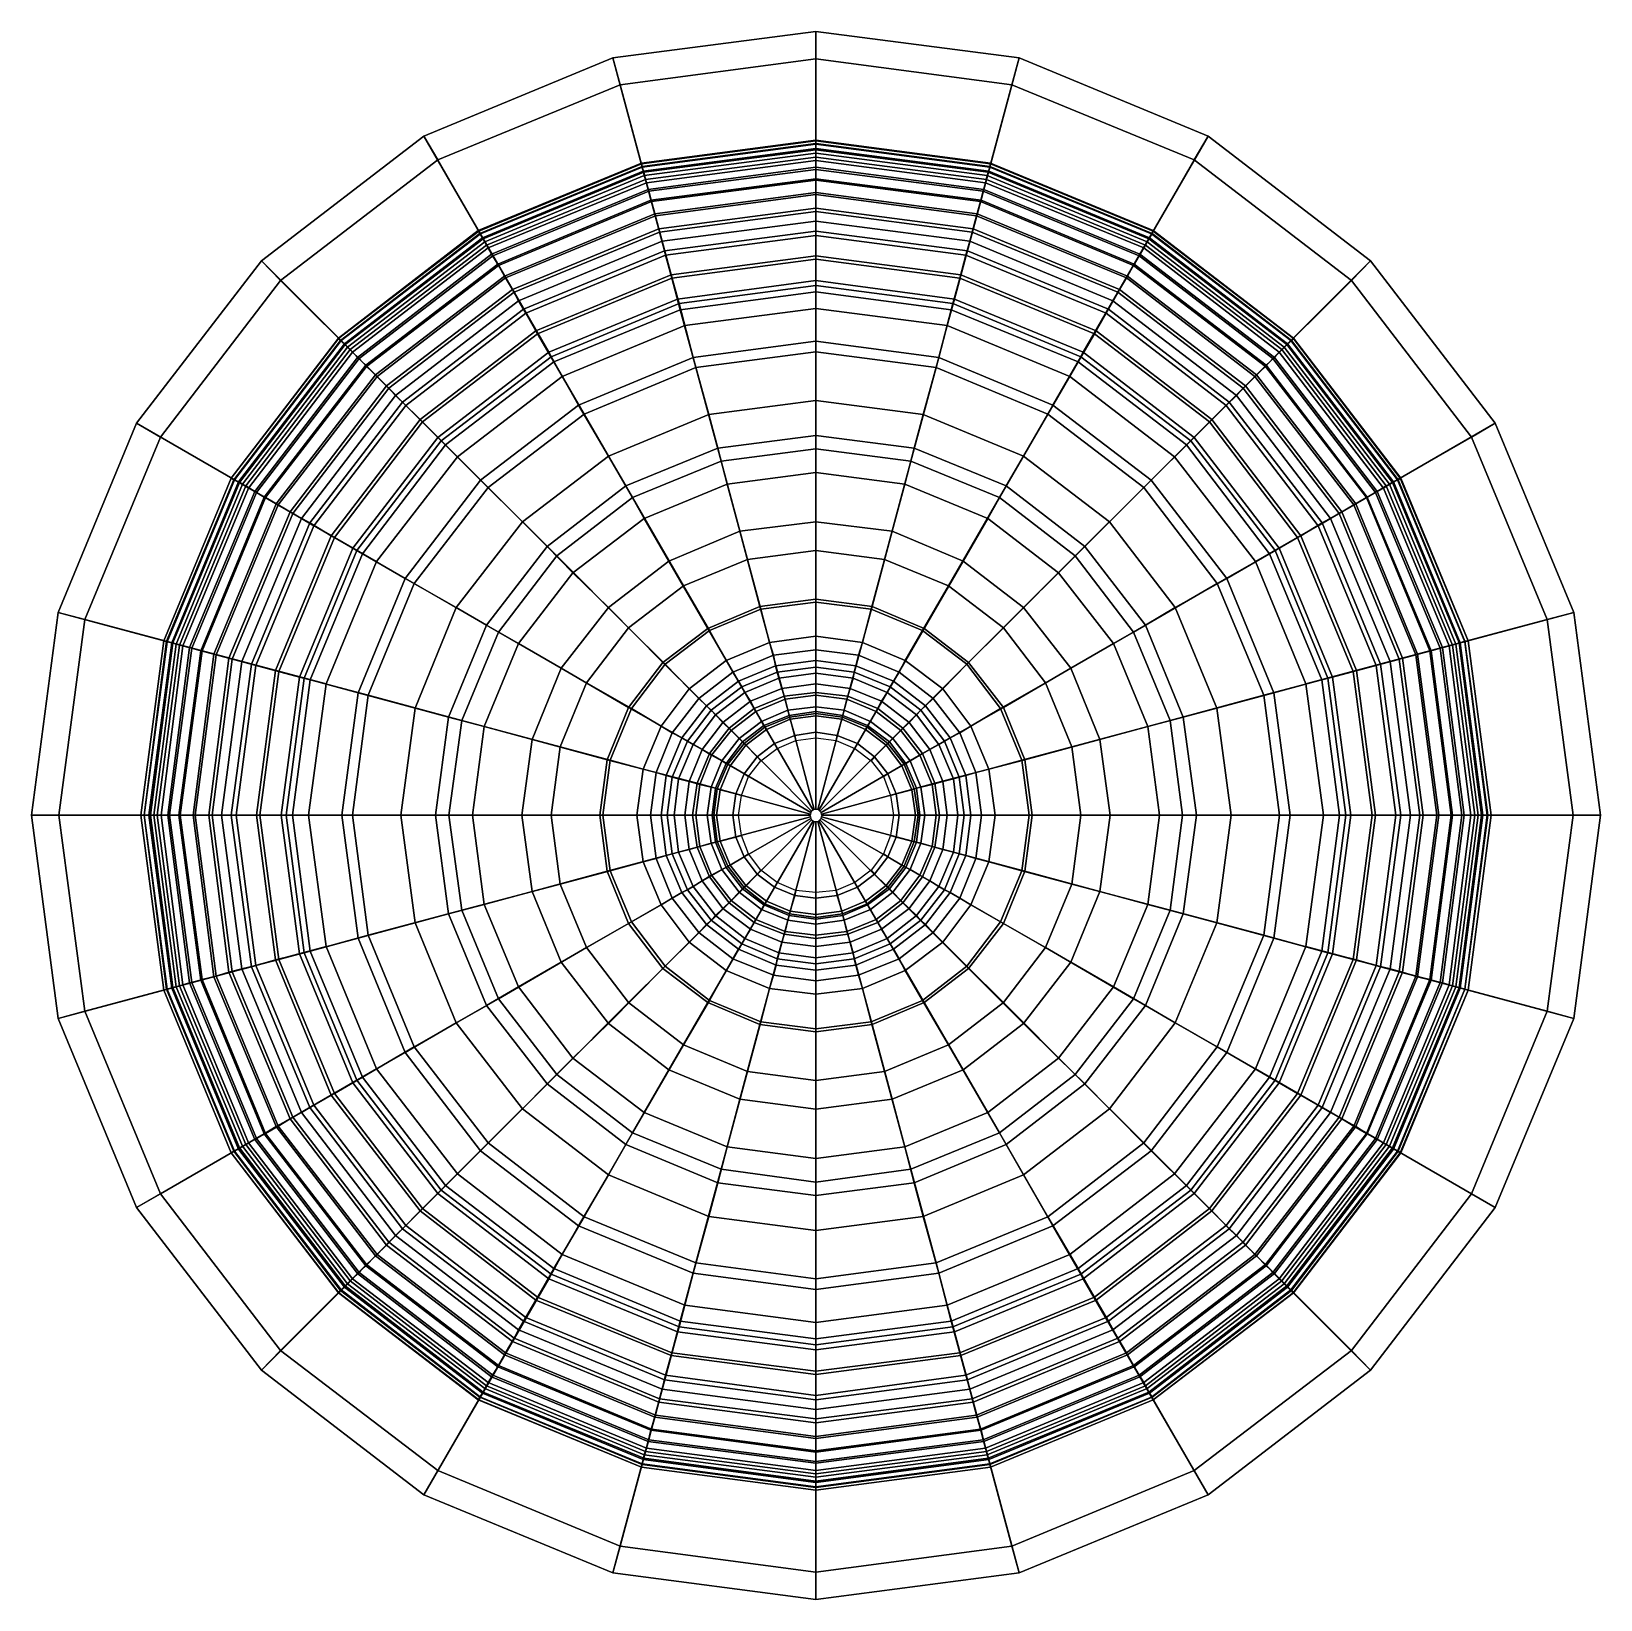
# Model space of a CAD drawing. Extents: x -0.267 to 0.013, y 0.055 to 0.334.
import ezdxf

# ---------------------------------------------------------------- set-up
doc = ezdxf.new("R2010")
doc.units = 0
doc.layers.add('LAMPKA', color=39, linetype='CONTINUOUS')
doc.layers.add('LATHE_NURBS', color=28, linetype='CONTINUOUS')

msp = doc.modelspace()

# ---------------------------------------------------------------- meshes
at = {"layer": 'LAMPKA'}
mesh = msp.add_polyface(dxfattribs=at)
corners = [(-0.2617, 0.1945, 0.1034), (-0.2172, 0.1945, 0.2981), (-0.2571, 0.1596, 0.1034), (-0.2141, 0.1711, 0.2981), (-0.2436, 0.127, 0.1034), (-0.2051, 0.1493, 0.2981), (-0.2222, 0.0991, 0.1034), (-0.1907, 0.1306, 0.2981), (-0.1942, 0.0777, 0.1034), (-0.172, 0.1162, 0.2981), (-0.1617, 0.0642, 0.1034), (-0.1502, 0.1072, 0.2981), (-0.1268, 0.0596, 0.1034), (-0.1268, 0.1041, 0.2981), (-0.0919, 0.0642, 0.1034), (-0.1034, 0.1072, 0.2981), (-0.0594, 0.0777, 0.1034), (-0.0816, 0.1162, 0.2981), (-0.0314, 0.0991, 0.1034), (-0.0629, 0.1306, 0.2981), (-0.01, 0.127, 0.1034), (-0.0485, 0.1493, 0.2981), (0.0035, 0.1596, 0.1034), (-0.0395, 0.1711, 0.2981), (0.0081, 0.1945, 0.1034), (-0.0364, 0.1945, 0.2981), (0.0035, 0.2294, 0.1034), (-0.0395, 0.2179, 0.2981), (-0.01, 0.2619, 0.1034), (-0.0485, 0.2397, 0.2981), (-0.0314, 0.2898, 0.1034), (-0.0629, 0.2584, 0.2981), (-0.0594, 0.3113, 0.1034), (-0.0816, 0.2727, 0.2981), (-0.0919, 0.3247, 0.1034), (-0.1034, 0.2818, 0.2981), (-0.1268, 0.3293, 0.1034), (-0.1268, 0.2848, 0.2981), (-0.1617, 0.3247, 0.1034), (-0.1502, 0.2818, 0.2981), (-0.1942, 0.3113, 0.1034), (-0.172, 0.2727, 0.2981), (-0.2222, 0.2898, 0.1034), (-0.1907, 0.2584, 0.2981), (-0.2436, 0.2619, 0.1034), (-0.2051, 0.2397, 0.2981), (-0.2571, 0.2294, 0.1034), (-0.2141, 0.2179, 0.2981), (-0.2666, 0.1945, 0.1045), (-0.2221, 0.1945, 0.2992), (-0.2618, 0.1583, 0.1045), (-0.2188, 0.1698, 0.2992), (-0.2479, 0.1246, 0.1045), (-0.2093, 0.1468, 0.2992), (-0.2256, 0.0956, 0.1045), (-0.1942, 0.1271, 0.2992), (-0.1967, 0.0734, 0.1045), (-0.1744, 0.1119, 0.2992), (-0.163, 0.0595, 0.1045), (-0.1515, 0.1024, 0.2992), (-0.1268, 0.0547, 0.1045), (-0.1268, 0.0992, 0.2992), (-0.0906, 0.0595, 0.1045), (-0.1021, 0.1024, 0.2992), (-0.0569, 0.0734, 0.1045), (-0.0792, 0.1119, 0.2992), (-0.028, 0.0956, 0.1045), (-0.0594, 0.1271, 0.2992), (-0.0058, 0.1246, 0.1045), (-0.0443, 0.1468, 0.2992), (0.0082, 0.1583, 0.1045), (-0.0348, 0.1698, 0.2992), (0.013, 0.1945, 0.1045), (-0.0315, 0.1945, 0.2992), (0.0082, 0.2306, 0.1045), (-0.0348, 0.2191, 0.2992), (-0.0058, 0.2644, 0.1045), (-0.0443, 0.2421, 0.2992), (-0.028, 0.2933, 0.1045), (-0.0594, 0.2618, 0.2992), (-0.0569, 0.3155, 0.1045), (-0.0792, 0.277, 0.2992), (-0.0906, 0.3295, 0.1045), (-0.1021, 0.2865, 0.2992), (-0.1268, 0.3342, 0.1045), (-0.1268, 0.2898, 0.2992), (-0.163, 0.3295, 0.1045), (-0.1515, 0.2865, 0.2992), (-0.1967, 0.3155, 0.1045), (-0.1744, 0.277, 0.2992), (-0.2256, 0.2933, 0.1045), (-0.1942, 0.2618, 0.2992), (-0.2479, 0.2644, 0.1045), (-0.2093, 0.2421, 0.2992), (-0.2618, 0.2306, 0.1045), (-0.2188, 0.2191, 0.2992)]
mesh.append_faces([[corners[k] for k in face] for face in [(48, 49, 51, 50), (50, 51, 53, 52), (52, 53, 55, 54), (54, 55, 57, 56), (56, 57, 59, 58), (58, 59, 61, 60), (60, 61, 63, 62), (62, 63, 65, 64), (64, 65, 67, 66), (66, 67, 69, 68), (68, 69, 71, 70), (70, 71, 73, 72), (72, 73, 75, 74), (74, 75, 77, 76), (76, 77, 79, 78), (78, 79, 81, 80), (80, 81, 83, 82), (82, 83, 85, 84), (84, 85, 87, 86), (86, 87, 89, 88), (88, 89, 91, 90), (90, 91, 93, 92), (92, 93, 95, 94), (94, 95, 49, 48), (2, 3, 1, 0), (4, 5, 3, 2), (6, 7, 5, 4), (8, 9, 7, 6), (10, 11, 9, 8), (12, 13, 11, 10), (14, 15, 13, 12), (16, 17, 15, 14), (18, 19, 17, 16), (20, 21, 19, 18), (22, 23, 21, 20), (24, 25, 23, 22), (26, 27, 25, 24), (28, 29, 27, 26), (30, 31, 29, 28), (32, 33, 31, 30), (34, 35, 33, 32), (36, 37, 35, 34), (38, 39, 37, 36), (40, 41, 39, 38), (42, 43, 41, 40), (44, 45, 43, 42), (46, 47, 45, 44), (0, 1, 47, 46), (0, 48, 50, 2), (3, 51, 49, 1), (2, 50, 52, 4), (5, 53, 51, 3), (4, 52, 54, 6), (7, 55, 53, 5), (6, 54, 56, 8), (9, 57, 55, 7), (8, 56, 58, 10), (11, 59, 57, 9), (10, 58, 60, 12), (13, 61, 59, 11), (12, 60, 62, 14), (15, 63, 61, 13), (14, 62, 64, 16), (17, 65, 63, 15), (16, 64, 66, 18), (19, 67, 65, 17), (18, 66, 68, 20), (21, 69, 67, 19), (20, 68, 70, 22), (23, 71, 69, 21), (22, 70, 72, 24), (25, 73, 71, 23), (24, 72, 74, 26), (27, 75, 73, 25), (26, 74, 76, 28), (29, 77, 75, 27), (28, 76, 78, 30), (31, 79, 77, 29), (30, 78, 80, 32), (33, 81, 79, 31), (32, 80, 82, 34), (35, 83, 81, 33), (34, 82, 84, 36), (37, 85, 83, 35), (36, 84, 86, 38), (39, 87, 85, 37), (38, 86, 88, 40), (41, 89, 87, 39), (40, 88, 90, 42), (43, 91, 89, 41), (42, 90, 92, 44), (45, 93, 91, 43), (44, 92, 94, 46), (47, 95, 93, 45), (46, 94, 48, 0), (1, 49, 95, 47)]])
at = {"layer": 'LATHE_NURBS'}
mesh = msp.add_polyface(dxfattribs=at)
corners = [(-0.1268, 0.2598, 0.0078), (-0.1268, 0.2771, -0.0001), (-0.1482, 0.2743, -0.0001), (-0.1437, 0.2576, 0.0078), (-0.1268, 0.2878, -0.0063), (-0.151, 0.2846, -0.0063), (-0.1268, 0.2936, -0.0104), (-0.1525, 0.2902, -0.0104), (-0.1268, 0.2978, -0.014), (-0.1536, 0.2943, -0.014), (-0.1268, 0.3004, -0.0166), (-0.1542, 0.2968, -0.0166), (-0.1268, 0.3027, -0.0193), (-0.1548, 0.299, -0.0193), (-0.1268, 0.3055, -0.023), (-0.1555, 0.3017, -0.023), (-0.1268, 0.3079, -0.027), (-0.1562, 0.3041, -0.027), (-0.1268, 0.31, -0.0313), (-0.1567, 0.306, -0.0313), (-0.1268, 0.3118, -0.0363), (-0.1572, 0.3078, -0.0363), (-0.1268, 0.3131, -0.0408), (-0.1575, 0.3091, -0.0408), (-0.1268, 0.3141, -0.0461), (-0.1578, 0.31, -0.0461), (-0.1268, 0.3147, -0.0521), (-0.1579, 0.3106, -0.0521), (-0.1268, 0.3148, -0.0583), (-0.1579, 0.3107, -0.0583), (-0.1268, 0.3142, -0.0653), (-0.1578, 0.3101, -0.0653), (-0.1268, 0.3133, -0.0704), (-0.1576, 0.3093, -0.0704), (-0.1268, 0.3125, -0.0735), (-0.1574, 0.3085, -0.0735), (-0.1268, 0.3112, -0.0771), (-0.157, 0.3072, -0.0771), (-0.1268, 0.3096, -0.0806), (-0.1566, 0.3057, -0.0806), (-0.1268, 0.3077, -0.0839), (-0.1561, 0.3039, -0.0839), (-0.1268, 0.3051, -0.0876), (-0.1554, 0.3013, -0.0876), (-0.1268, 0.3021, -0.0911), (-0.1547, 0.2984, -0.0911), (-0.1268, 0.2986, -0.0944), (-0.1538, 0.2951, -0.0944), (-0.1268, 0.2942, -0.098), (-0.1526, 0.2908, -0.098), (-0.1268, 0.2889, -0.1018), (-0.1512, 0.2857, -0.1018), (-0.1268, 0.279, -0.1077), (-0.1487, 0.2761, -0.1077), (-0.1268, 0.2684, -0.1128), (-0.1459, 0.2659, -0.1128), (-0.1268, 0.2622, -0.1153), (-0.1443, 0.2599, -0.1153), (-0.1681, 0.266, -0.0001), (-0.1595, 0.2511, 0.0078), (-0.1735, 0.2753, -0.0063), (-0.1764, 0.2803, -0.0104), (-0.1785, 0.284, -0.014), (-0.1767, 0.2808, -0.098), (-0.1789, 0.2847, -0.0944), (-0.174, 0.2762, -0.1018), (-0.1691, 0.2676, -0.1077), (-0.1638, 0.2585, -0.1128)]
mesh.append_faces([[corners[k] for k in face] for face in [(0, 1, 2, 3), (1, 4, 5, 2), (4, 6, 7, 5), (6, 8, 9, 7), (8, 10, 11, 9), (10, 12, 13, 11), (12, 14, 15, 13), (14, 16, 17, 15), (16, 18, 19, 17), (18, 20, 21, 19), (20, 22, 23, 21), (22, 24, 25, 23), (24, 26, 27, 25), (26, 28, 29, 27), (28, 30, 31, 29), (30, 32, 33, 31), (32, 34, 35, 33), (34, 36, 37, 35), (36, 38, 39, 37), (38, 40, 41, 39), (40, 42, 43, 41), (42, 44, 45, 43), (44, 46, 47, 45), (46, 48, 49, 47), (48, 50, 51, 49), (50, 52, 53, 51), (52, 54, 55, 53), (54, 56, 57, 55), (3, 2, 58, 59), (2, 5, 60, 58), (5, 7, 61, 60), (7, 9, 62, 61), (47, 49, 63, 64), (49, 51, 65, 63), (51, 53, 66, 65), (53, 55, 67, 66)]])
mesh = msp.add_polyface(dxfattribs=at)
corners = [(-0.0941, 0.2511, 0.0078), (-0.0855, 0.266, -0.0001), (-0.1054, 0.2743, -0.0001), (-0.1099, 0.2576, 0.0078), (-0.0801, 0.2753, -0.0063), (-0.1027, 0.2846, -0.0063), (-0.0772, 0.2803, -0.0104), (-0.1012, 0.2902, -0.0104), (-0.0751, 0.284, -0.014), (-0.1001, 0.2943, -0.014), (-0.0747, 0.2847, -0.0944), (-0.0769, 0.2808, -0.098), (-0.101, 0.2908, -0.098), (-0.0998, 0.2951, -0.0944), (-0.0796, 0.2762, -0.1018), (-0.1024, 0.2857, -0.1018), (-0.0846, 0.2676, -0.1077), (-0.1049, 0.2761, -0.1077), (-0.0898, 0.2585, -0.1128), (-0.1077, 0.2659, -0.1128), (-0.1268, 0.2771, -0.0001), (-0.1268, 0.2598, 0.0078), (-0.1268, 0.2878, -0.0063), (-0.1268, 0.2936, -0.0104), (-0.1268, 0.2978, -0.014), (-0.0994, 0.2968, -0.0166), (-0.1268, 0.3004, -0.0166), (-0.0988, 0.299, -0.0193), (-0.1268, 0.3027, -0.0193), (-0.0981, 0.3017, -0.023), (-0.1268, 0.3055, -0.023), (-0.0974, 0.3041, -0.027), (-0.1268, 0.3079, -0.027), (-0.0969, 0.306, -0.0313), (-0.1268, 0.31, -0.0313), (-0.0964, 0.3078, -0.0363), (-0.1268, 0.3118, -0.0363), (-0.0961, 0.3091, -0.0408), (-0.1268, 0.3131, -0.0408), (-0.0958, 0.31, -0.0461), (-0.1268, 0.3141, -0.0461), (-0.0957, 0.3106, -0.0521), (-0.1268, 0.3147, -0.0521), (-0.0957, 0.3107, -0.0583), (-0.1268, 0.3148, -0.0583), (-0.0958, 0.3101, -0.0653), (-0.1268, 0.3142, -0.0653), (-0.096, 0.3093, -0.0704), (-0.1268, 0.3133, -0.0704), (-0.0963, 0.3085, -0.0735), (-0.1268, 0.3125, -0.0735), (-0.0966, 0.3072, -0.0771), (-0.1268, 0.3112, -0.0771), (-0.097, 0.3057, -0.0806), (-0.1268, 0.3096, -0.0806), (-0.0975, 0.3039, -0.0839), (-0.1268, 0.3077, -0.0839), (-0.0982, 0.3013, -0.0876), (-0.1268, 0.3051, -0.0876), (-0.099, 0.2984, -0.0911), (-0.1268, 0.3021, -0.0911), (-0.1268, 0.2986, -0.0944), (-0.1268, 0.2942, -0.098), (-0.1268, 0.2889, -0.1018), (-0.1268, 0.279, -0.1077), (-0.1268, 0.2684, -0.1128), (-0.1093, 0.2599, -0.1153), (-0.1268, 0.2622, -0.1153)]
mesh.append_faces([[corners[k] for k in face] for face in [(0, 1, 2, 3), (1, 4, 5, 2), (4, 6, 7, 5), (6, 8, 9, 7), (10, 11, 12, 13), (11, 14, 15, 12), (14, 16, 17, 15), (16, 18, 19, 17), (3, 2, 20, 21), (2, 5, 22, 20), (5, 7, 23, 22), (7, 9, 24, 23), (9, 25, 26, 24), (25, 27, 28, 26), (27, 29, 30, 28), (29, 31, 32, 30), (31, 33, 34, 32), (33, 35, 36, 34), (35, 37, 38, 36), (37, 39, 40, 38), (39, 41, 42, 40), (41, 43, 44, 42), (43, 45, 46, 44), (45, 47, 48, 46), (47, 49, 50, 48), (49, 51, 52, 50), (51, 53, 54, 52), (53, 55, 56, 54), (55, 57, 58, 56), (57, 59, 60, 58), (59, 13, 61, 60), (13, 12, 62, 61), (12, 15, 63, 62), (15, 17, 64, 63), (17, 19, 65, 64), (19, 66, 67, 65)]])
mesh = msp.add_polyface(dxfattribs=at)
corners = [(-0.1536, 0.2943, -0.014), (-0.1542, 0.2968, -0.0166), (-0.1798, 0.2862, -0.0166), (-0.1785, 0.284, -0.014), (-0.1548, 0.299, -0.0193), (-0.1809, 0.2882, -0.0193), (-0.1555, 0.3017, -0.023), (-0.1823, 0.2906, -0.023), (-0.1562, 0.3041, -0.027), (-0.1835, 0.2927, -0.027), (-0.1567, 0.306, -0.0313), (-0.1846, 0.2945, -0.0313), (-0.1572, 0.3078, -0.0363), (-0.1855, 0.2961, -0.0363), (-0.1575, 0.3091, -0.0408), (-0.1861, 0.2972, -0.0408), (-0.1578, 0.31, -0.0461), (-0.1866, 0.2981, -0.0461), (-0.1579, 0.3106, -0.0521), (-0.1869, 0.2986, -0.0521), (-0.1579, 0.3107, -0.0583), (-0.187, 0.2987, -0.0583), (-0.1578, 0.3101, -0.0653), (-0.1867, 0.2982, -0.0653), (-0.1576, 0.3093, -0.0704), (-0.1862, 0.2974, -0.0704), (-0.1574, 0.3085, -0.0735), (-0.1858, 0.2967, -0.0735), (-0.157, 0.3072, -0.0771), (-0.1852, 0.2956, -0.0771), (-0.1566, 0.3057, -0.0806), (-0.1844, 0.2942, -0.0806), (-0.1561, 0.3039, -0.0839), (-0.1834, 0.2925, -0.0839), (-0.1554, 0.3013, -0.0876), (-0.1821, 0.2903, -0.0876), (-0.1547, 0.2984, -0.0911), (-0.1806, 0.2877, -0.0911), (-0.1538, 0.2951, -0.0944), (-0.1789, 0.2847, -0.0944), (-0.2033, 0.271, -0.0193), (-0.2017, 0.2693, -0.0166), (-0.2053, 0.273, -0.023), (-0.207, 0.2747, -0.027), (-0.2085, 0.2761, -0.0313), (-0.2098, 0.2775, -0.0363), (-0.2107, 0.2784, -0.0408), (-0.2114, 0.2791, -0.0461), (-0.2118, 0.2795, -0.0521), (-0.2119, 0.2795, -0.0583), (-0.2115, 0.2791, -0.0653), (-0.2108, 0.2785, -0.0704), (-0.2103, 0.2779, -0.0735), (-0.2094, 0.277, -0.0771), (-0.2082, 0.2759, -0.0806), (-0.2069, 0.2745, -0.0839), (-0.205, 0.2727, -0.0876), (-0.2029, 0.2706, -0.0911)]
mesh.append_faces([[corners[k] for k in face] for face in [(0, 1, 2, 3), (1, 4, 5, 2), (4, 6, 7, 5), (6, 8, 9, 7), (8, 10, 11, 9), (10, 12, 13, 11), (12, 14, 15, 13), (14, 16, 17, 15), (16, 18, 19, 17), (18, 20, 21, 19), (20, 22, 23, 21), (22, 24, 25, 23), (24, 26, 27, 25), (26, 28, 29, 27), (28, 30, 31, 29), (30, 32, 33, 31), (32, 34, 35, 33), (34, 36, 37, 35), (36, 38, 39, 37), (2, 5, 40, 41), (5, 7, 42, 40), (7, 9, 43, 42), (9, 11, 44, 43), (11, 13, 45, 44), (13, 15, 46, 45), (15, 17, 47, 46), (17, 19, 48, 47), (19, 21, 49, 48), (21, 23, 50, 49), (23, 25, 51, 50), (25, 27, 52, 51), (27, 29, 53, 52), (29, 31, 54, 53), (31, 33, 55, 54), (33, 35, 56, 55), (35, 37, 57, 56)]])
mesh = msp.add_polyface(dxfattribs=at)
corners = [(-0.0519, 0.2693, -0.0166), (-0.0503, 0.271, -0.0193), (-0.0727, 0.2882, -0.0193), (-0.0739, 0.2862, -0.0166), (-0.0483, 0.273, -0.023), (-0.0713, 0.2906, -0.023), (-0.0466, 0.2747, -0.027), (-0.0701, 0.2927, -0.027), (-0.0451, 0.2761, -0.0313), (-0.0691, 0.2945, -0.0313), (-0.0438, 0.2775, -0.0363), (-0.0681, 0.2961, -0.0363), (-0.0429, 0.2784, -0.0408), (-0.0675, 0.2972, -0.0408), (-0.0422, 0.2791, -0.0461), (-0.067, 0.2981, -0.0461), (-0.0418, 0.2795, -0.0521), (-0.0667, 0.2986, -0.0521), (-0.0417, 0.2795, -0.0583), (-0.0667, 0.2987, -0.0583), (-0.0421, 0.2791, -0.0653), (-0.0669, 0.2982, -0.0653), (-0.0428, 0.2785, -0.0704), (-0.0674, 0.2974, -0.0704), (-0.0434, 0.2779, -0.0735), (-0.0678, 0.2967, -0.0735), (-0.0443, 0.277, -0.0771), (-0.0684, 0.2956, -0.0771), (-0.0454, 0.2759, -0.0806), (-0.0692, 0.2942, -0.0806), (-0.0467, 0.2745, -0.0839), (-0.0702, 0.2925, -0.0839), (-0.0486, 0.2727, -0.0876), (-0.0715, 0.2903, -0.0876), (-0.0507, 0.2706, -0.0911), (-0.073, 0.2877, -0.0911), (-0.0751, 0.284, -0.014), (-0.0994, 0.2968, -0.0166), (-0.1001, 0.2943, -0.014), (-0.0988, 0.299, -0.0193), (-0.0981, 0.3017, -0.023), (-0.0974, 0.3041, -0.027), (-0.0969, 0.306, -0.0313), (-0.0964, 0.3078, -0.0363), (-0.0961, 0.3091, -0.0408), (-0.0958, 0.31, -0.0461), (-0.0957, 0.3106, -0.0521), (-0.0957, 0.3107, -0.0583), (-0.0958, 0.3101, -0.0653), (-0.096, 0.3093, -0.0704), (-0.0963, 0.3085, -0.0735), (-0.0966, 0.3072, -0.0771), (-0.097, 0.3057, -0.0806), (-0.0975, 0.3039, -0.0839), (-0.0982, 0.3013, -0.0876), (-0.099, 0.2984, -0.0911), (-0.0747, 0.2847, -0.0944), (-0.0998, 0.2951, -0.0944)]
mesh.append_faces([[corners[k] for k in face] for face in [(0, 1, 2, 3), (1, 4, 5, 2), (4, 6, 7, 5), (6, 8, 9, 7), (8, 10, 11, 9), (10, 12, 13, 11), (12, 14, 15, 13), (14, 16, 17, 15), (16, 18, 19, 17), (18, 20, 21, 19), (20, 22, 23, 21), (22, 24, 25, 23), (24, 26, 27, 25), (26, 28, 29, 27), (28, 30, 31, 29), (30, 32, 33, 31), (32, 34, 35, 33), (36, 3, 37, 38), (3, 2, 39, 37), (2, 5, 40, 39), (5, 7, 41, 40), (7, 9, 42, 41), (9, 11, 43, 42), (11, 13, 44, 43), (13, 15, 45, 44), (15, 17, 46, 45), (17, 19, 47, 46), (19, 21, 48, 47), (21, 23, 49, 48), (23, 25, 50, 49), (25, 27, 51, 50), (27, 29, 52, 51), (29, 31, 53, 52), (31, 33, 54, 53), (33, 35, 55, 54), (35, 56, 57, 55)]])
mesh = msp.add_polyface(dxfattribs=at)
corners = [(-0.1595, 0.2511, 0.0078), (-0.1681, 0.266, -0.0001), (-0.1852, 0.2529, -0.0001), (-0.173, 0.2407, 0.0078), (-0.1735, 0.2753, -0.0063), (-0.1928, 0.2605, -0.0063), (-0.1764, 0.2803, -0.0104), (-0.1969, 0.2646, -0.0104), (-0.1785, 0.284, -0.014), (-0.1999, 0.2675, -0.014), (-0.1798, 0.2862, -0.0166), (-0.2017, 0.2693, -0.0166), (-0.1806, 0.2877, -0.0911), (-0.1789, 0.2847, -0.0944), (-0.2005, 0.2681, -0.0944), (-0.2029, 0.2706, -0.0911), (-0.1767, 0.2808, -0.098), (-0.1973, 0.265, -0.098), (-0.174, 0.2762, -0.1018), (-0.1936, 0.2612, -0.1018), (-0.1691, 0.2676, -0.1077), (-0.1866, 0.2542, -0.1077), (-0.1638, 0.2585, -0.1128), (-0.1791, 0.2468, -0.1128), (-0.1607, 0.2532, -0.1153), (-0.1747, 0.2424, -0.1153), (-0.2076, 0.2411, -0.0063), (-0.1984, 0.2358, -0.0001), (-0.2126, 0.244, -0.0104), (-0.2163, 0.2461, -0.014), (-0.2185, 0.2474, -0.0166), (-0.2033, 0.271, -0.0193), (-0.2205, 0.2486, -0.0193), (-0.2053, 0.273, -0.023), (-0.223, 0.25, -0.023), (-0.207, 0.2747, -0.027), (-0.2251, 0.2512, -0.027), (-0.2085, 0.2761, -0.0313), (-0.2268, 0.2522, -0.0313), (-0.2098, 0.2775, -0.0363), (-0.2284, 0.2532, -0.0363), (-0.2107, 0.2784, -0.0408), (-0.2295, 0.2538, -0.0408), (-0.2114, 0.2791, -0.0461), (-0.2304, 0.2543, -0.0461), (-0.2118, 0.2795, -0.0521), (-0.231, 0.2546, -0.0521), (-0.2119, 0.2795, -0.0583), (-0.231, 0.2546, -0.0583), (-0.2115, 0.2791, -0.0653), (-0.2305, 0.2543, -0.0653), (-0.2108, 0.2785, -0.0704), (-0.2297, 0.2539, -0.0704), (-0.2103, 0.2779, -0.0735), (-0.229, 0.2535, -0.0735), (-0.2094, 0.277, -0.0771), (-0.2279, 0.2528, -0.0771), (-0.2082, 0.2759, -0.0806), (-0.2265, 0.252, -0.0806), (-0.2069, 0.2745, -0.0839), (-0.2249, 0.2511, -0.0839), (-0.205, 0.2727, -0.0876), (-0.2226, 0.2498, -0.0876), (-0.22, 0.2483, -0.0911), (-0.217, 0.2466, -0.0944), (-0.2132, 0.2443, -0.098), (-0.2086, 0.2417, -0.1018), (-0.2, 0.2367, -0.1077)]
mesh.append_faces([[corners[k] for k in face] for face in [(0, 1, 2, 3), (1, 4, 5, 2), (4, 6, 7, 5), (6, 8, 9, 7), (8, 10, 11, 9), (12, 13, 14, 15), (13, 16, 17, 14), (16, 18, 19, 17), (18, 20, 21, 19), (20, 22, 23, 21), (22, 24, 25, 23), (2, 5, 26, 27), (5, 7, 28, 26), (7, 9, 29, 28), (9, 11, 30, 29), (11, 31, 32, 30), (31, 33, 34, 32), (33, 35, 36, 34), (35, 37, 38, 36), (37, 39, 40, 38), (39, 41, 42, 40), (41, 43, 44, 42), (43, 45, 46, 44), (45, 47, 48, 46), (47, 49, 50, 48), (49, 51, 52, 50), (51, 53, 54, 52), (53, 55, 56, 54), (55, 57, 58, 56), (57, 59, 60, 58), (59, 61, 62, 60), (61, 15, 63, 62), (15, 14, 64, 63), (14, 17, 65, 64), (17, 19, 66, 65), (19, 21, 67, 66)]])
mesh = msp.add_polyface(dxfattribs=at)
corners = [(-0.0553, 0.2358, -0.0001), (-0.046, 0.2411, -0.0063), (-0.0608, 0.2605, -0.0063), (-0.0684, 0.2529, -0.0001), (-0.041, 0.244, -0.0104), (-0.0567, 0.2646, -0.0104), (-0.0373, 0.2461, -0.014), (-0.0537, 0.2675, -0.014), (-0.0351, 0.2474, -0.0166), (-0.0519, 0.2693, -0.0166), (-0.0331, 0.2486, -0.0193), (-0.0503, 0.271, -0.0193), (-0.0306, 0.25, -0.023), (-0.0483, 0.273, -0.023), (-0.0286, 0.2512, -0.027), (-0.0466, 0.2747, -0.027), (-0.0268, 0.2522, -0.0313), (-0.0451, 0.2761, -0.0313), (-0.0252, 0.2532, -0.0363), (-0.0438, 0.2775, -0.0363), (-0.0241, 0.2538, -0.0408), (-0.0429, 0.2784, -0.0408), (-0.0232, 0.2543, -0.0461), (-0.0422, 0.2791, -0.0461), (-0.0227, 0.2546, -0.0521), (-0.0418, 0.2795, -0.0521), (-0.0226, 0.2546, -0.0583), (-0.0417, 0.2795, -0.0583), (-0.0231, 0.2543, -0.0653), (-0.0421, 0.2791, -0.0653), (-0.0239, 0.2539, -0.0704), (-0.0428, 0.2785, -0.0704), (-0.0246, 0.2535, -0.0735), (-0.0434, 0.2779, -0.0735), (-0.0257, 0.2528, -0.0771), (-0.0443, 0.277, -0.0771), (-0.0271, 0.252, -0.0806), (-0.0454, 0.2759, -0.0806), (-0.0287, 0.2511, -0.0839), (-0.0467, 0.2745, -0.0839), (-0.031, 0.2498, -0.0876), (-0.0486, 0.2727, -0.0876), (-0.0336, 0.2483, -0.0911), (-0.0507, 0.2706, -0.0911), (-0.0366, 0.2466, -0.0944), (-0.0532, 0.2681, -0.0944), (-0.0404, 0.2443, -0.098), (-0.0563, 0.265, -0.098), (-0.045, 0.2417, -0.1018), (-0.06, 0.2612, -0.1018), (-0.0536, 0.2367, -0.1077), (-0.0671, 0.2542, -0.1077), (-0.0806, 0.2407, 0.0078), (-0.0855, 0.266, -0.0001), (-0.0941, 0.2511, 0.0078), (-0.0801, 0.2753, -0.0063), (-0.0772, 0.2803, -0.0104), (-0.0751, 0.284, -0.014), (-0.0739, 0.2862, -0.0166), (-0.0747, 0.2847, -0.0944), (-0.073, 0.2877, -0.0911), (-0.0769, 0.2808, -0.098), (-0.0796, 0.2762, -0.1018), (-0.0846, 0.2676, -0.1077), (-0.0745, 0.2468, -0.1128), (-0.0898, 0.2585, -0.1128), (-0.0789, 0.2424, -0.1153), (-0.0929, 0.2532, -0.1153)]
mesh.append_faces([[corners[k] for k in face] for face in [(0, 1, 2, 3), (1, 4, 5, 2), (4, 6, 7, 5), (6, 8, 9, 7), (8, 10, 11, 9), (10, 12, 13, 11), (12, 14, 15, 13), (14, 16, 17, 15), (16, 18, 19, 17), (18, 20, 21, 19), (20, 22, 23, 21), (22, 24, 25, 23), (24, 26, 27, 25), (26, 28, 29, 27), (28, 30, 31, 29), (30, 32, 33, 31), (32, 34, 35, 33), (34, 36, 37, 35), (36, 38, 39, 37), (38, 40, 41, 39), (40, 42, 43, 41), (42, 44, 45, 43), (44, 46, 47, 45), (46, 48, 49, 47), (48, 50, 51, 49), (52, 3, 53, 54), (3, 2, 55, 53), (2, 5, 56, 55), (5, 7, 57, 56), (7, 9, 58, 57), (43, 45, 59, 60), (45, 47, 61, 59), (47, 49, 62, 61), (49, 51, 63, 62), (51, 64, 65, 63), (64, 66, 67, 65)]])
mesh = msp.add_polyface(dxfattribs=at)
corners = [(-0.1268, 0.2179, 0.0286), (-0.1268, 0.2198, 0.0264), (-0.1334, 0.2189, 0.0264), (-0.1329, 0.2171, 0.0286), (-0.1268, 0.2209, 0.0254), (-0.1337, 0.22, 0.0254), (-0.1268, 0.2221, 0.0244), (-0.134, 0.2211, 0.0244), (-0.1268, 0.224, 0.0229), (-0.1344, 0.223, 0.0229), (-0.1268, 0.2264, 0.0215), (-0.1351, 0.2253, 0.0215), (-0.1268, 0.2325, 0.0185), (-0.1366, 0.2312, 0.0185), (-0.1268, 0.2417, 0.0147), (-0.139, 0.2401, 0.0147), (-0.1268, 0.2598, 0.0078), (-0.1437, 0.2576, 0.0078), (-0.1268, 0.2622, -0.1153), (-0.1268, 0.2556, -0.1175), (-0.1426, 0.2535, -0.1175), (-0.1443, 0.2599, -0.1153), (-0.1268, 0.2468, -0.1194), (-0.1404, 0.2451, -0.1194), (-0.1268, 0.233, -0.1212), (-0.1368, 0.2317, -0.1212), (-0.1268, 0.2164, -0.1221), (-0.1325, 0.2157, -0.1221), (-0.1395, 0.2164, 0.0264), (-0.1385, 0.2148, 0.0286), (-0.14, 0.2174, 0.0254), (-0.1406, 0.2184, 0.0244), (-0.1416, 0.22, 0.0229), (-0.1428, 0.2221, 0.0215), (-0.1458, 0.2274, 0.0185), (-0.1504, 0.2354, 0.0147), (-0.1595, 0.2511, 0.0078), (-0.1459, 0.2659, -0.1128), (-0.1607, 0.2532, -0.1153), (-0.1638, 0.2585, -0.1128), (-0.1574, 0.2474, -0.1175), (-0.153, 0.2398, -0.1194), (-0.1461, 0.2278, -0.1212), (-0.1378, 0.2135, -0.1221), (-0.1477, 0.2153, 0.0229), (-0.1463, 0.214, 0.0244), (-0.1494, 0.217, 0.0215), (-0.1537, 0.2214, 0.0185), (-0.1602, 0.2279, 0.0147), (-0.173, 0.2407, 0.0078), (-0.1701, 0.2377, -0.1175), (-0.1747, 0.2424, -0.1153), (-0.1638, 0.2315, -0.1194), (-0.1541, 0.2217, -0.1212), (-0.1423, 0.21, -0.1221), (-0.1677, 0.2181, 0.0147), (-0.1597, 0.2135, 0.0185), (-0.1602, 0.2137, -0.1212), (-0.1722, 0.2207, -0.1194)]
mesh.append_faces([[corners[k] for k in face] for face in [(0, 1, 2, 3), (1, 4, 5, 2), (4, 6, 7, 5), (6, 8, 9, 7), (8, 10, 11, 9), (10, 12, 13, 11), (12, 14, 15, 13), (14, 16, 17, 15), (18, 19, 20, 21), (19, 22, 23, 20), (22, 24, 25, 23), (24, 26, 27, 25), (3, 2, 28, 29), (2, 5, 30, 28), (5, 7, 31, 30), (7, 9, 32, 31), (9, 11, 33, 32), (11, 13, 34, 33), (13, 15, 35, 34), (15, 17, 36, 35), (37, 21, 38, 39), (21, 20, 40, 38), (20, 23, 41, 40), (23, 25, 42, 41), (25, 27, 43, 42), (31, 32, 44, 45), (32, 33, 46, 44), (33, 34, 47, 46), (34, 35, 48, 47), (35, 36, 49, 48), (38, 40, 50, 51), (40, 41, 52, 50), (41, 42, 53, 52), (42, 43, 54, 53), (47, 48, 55, 56), (52, 53, 57, 58)]])
mesh = msp.add_polyface(dxfattribs=at)
corners = [(-0.0939, 0.2135, 0.0185), (-0.0859, 0.2181, 0.0147), (-0.0934, 0.2279, 0.0147), (-0.0999, 0.2214, 0.0185), (-0.0814, 0.2207, -0.1194), (-0.0934, 0.2137, -0.1212), (-0.0996, 0.2217, -0.1212), (-0.0898, 0.2315, -0.1194), (-0.1073, 0.214, 0.0244), (-0.1059, 0.2153, 0.0229), (-0.112, 0.22, 0.0229), (-0.113, 0.2184, 0.0244), (-0.1042, 0.217, 0.0215), (-0.1109, 0.2221, 0.0215), (-0.1078, 0.2274, 0.0185), (-0.1032, 0.2354, 0.0147), (-0.0806, 0.2407, 0.0078), (-0.0941, 0.2511, 0.0078), (-0.0789, 0.2424, -0.1153), (-0.0836, 0.2377, -0.1175), (-0.0962, 0.2474, -0.1175), (-0.0929, 0.2532, -0.1153), (-0.1006, 0.2398, -0.1194), (-0.1075, 0.2278, -0.1212), (-0.1113, 0.21, -0.1221), (-0.1158, 0.2135, -0.1221), (-0.1151, 0.2148, 0.0286), (-0.1141, 0.2164, 0.0264), (-0.1202, 0.2189, 0.0264), (-0.1207, 0.2171, 0.0286), (-0.1136, 0.2174, 0.0254), (-0.12, 0.22, 0.0254), (-0.1197, 0.2211, 0.0244), (-0.1192, 0.223, 0.0229), (-0.1185, 0.2253, 0.0215), (-0.117, 0.2312, 0.0185), (-0.1146, 0.2401, 0.0147), (-0.1099, 0.2576, 0.0078), (-0.0898, 0.2585, -0.1128), (-0.1093, 0.2599, -0.1153), (-0.1077, 0.2659, -0.1128), (-0.111, 0.2535, -0.1175), (-0.1132, 0.2451, -0.1194), (-0.1168, 0.2317, -0.1212), (-0.1211, 0.2157, -0.1221), (-0.1268, 0.2198, 0.0264), (-0.1268, 0.2179, 0.0286), (-0.1268, 0.2209, 0.0254), (-0.1268, 0.2221, 0.0244), (-0.1268, 0.224, 0.0229), (-0.1268, 0.2264, 0.0215), (-0.1268, 0.2325, 0.0185), (-0.1268, 0.2417, 0.0147), (-0.1268, 0.2598, 0.0078), (-0.1268, 0.2556, -0.1175), (-0.1268, 0.2622, -0.1153), (-0.1268, 0.2468, -0.1194), (-0.1268, 0.233, -0.1212), (-0.1268, 0.2164, -0.1221)]
mesh.append_faces([[corners[k] for k in face] for face in [(0, 1, 2, 3), (4, 5, 6, 7), (8, 9, 10, 11), (9, 12, 13, 10), (12, 3, 14, 13), (3, 2, 15, 14), (2, 16, 17, 15), (18, 19, 20, 21), (19, 7, 22, 20), (7, 6, 23, 22), (6, 24, 25, 23), (26, 27, 28, 29), (27, 30, 31, 28), (30, 11, 32, 31), (11, 10, 33, 32), (10, 13, 34, 33), (13, 14, 35, 34), (14, 15, 36, 35), (15, 17, 37, 36), (38, 21, 39, 40), (21, 20, 41, 39), (20, 22, 42, 41), (22, 23, 43, 42), (23, 25, 44, 43), (29, 28, 45, 46), (28, 31, 47, 45), (31, 32, 48, 47), (32, 33, 49, 48), (33, 34, 50, 49), (34, 35, 51, 50), (35, 36, 52, 51), (36, 37, 53, 52), (39, 41, 54, 55), (41, 42, 56, 54), (42, 43, 57, 56), (43, 44, 58, 57)]])
mesh = msp.add_polyface(dxfattribs=at)
corners = [(-0.2205, 0.2486, -0.0193), (-0.223, 0.25, -0.023), (-0.2341, 0.2232, -0.023), (-0.2314, 0.2225, -0.0193), (-0.2251, 0.2512, -0.027), (-0.2364, 0.2238, -0.027), (-0.2268, 0.2522, -0.0313), (-0.2384, 0.2244, -0.0313), (-0.2284, 0.2532, -0.0363), (-0.2402, 0.2248, -0.0363), (-0.2295, 0.2538, -0.0408), (-0.2414, 0.2252, -0.0408), (-0.2304, 0.2543, -0.0461), (-0.2424, 0.2254, -0.0461), (-0.231, 0.2546, -0.0521), (-0.243, 0.2256, -0.0521), (-0.231, 0.2546, -0.0583), (-0.243, 0.2256, -0.0583), (-0.2305, 0.2543, -0.0653), (-0.2425, 0.2255, -0.0653), (-0.2297, 0.2539, -0.0704), (-0.2416, 0.2252, -0.0704), (-0.229, 0.2535, -0.0735), (-0.2408, 0.225, -0.0735), (-0.2279, 0.2528, -0.0771), (-0.2396, 0.2247, -0.0771), (-0.2265, 0.252, -0.0806), (-0.238, 0.2243, -0.0806), (-0.2249, 0.2511, -0.0839), (-0.2362, 0.2238, -0.0839), (-0.2226, 0.2498, -0.0876), (-0.2337, 0.2231, -0.0876), (-0.22, 0.2483, -0.0911), (-0.2308, 0.2223, -0.0911), (-0.2266, 0.2212, -0.014), (-0.2291, 0.2219, -0.0166), (-0.2327, 0.1945, -0.0166), (-0.2301, 0.1945, -0.014), (-0.235, 0.1945, -0.0193), (-0.2378, 0.1945, -0.023), (-0.2403, 0.1945, -0.027), (-0.2423, 0.1945, -0.0313), (-0.2442, 0.1945, -0.0363), (-0.2454, 0.1945, -0.0408), (-0.2465, 0.1945, -0.0461), (-0.2471, 0.1945, -0.0521), (-0.2471, 0.1945, -0.0583), (-0.2465, 0.1945, -0.0653), (-0.2457, 0.1945, -0.0704), (-0.2448, 0.1945, -0.0735), (-0.2435, 0.1945, -0.0771), (-0.242, 0.1945, -0.0806), (-0.2401, 0.1945, -0.0839), (-0.2374, 0.1945, -0.0876), (-0.2344, 0.1945, -0.0911), (-0.2274, 0.2214, -0.0944), (-0.231, 0.1945, -0.0944), (-0.2231, 0.2203, -0.098), (-0.2265, 0.1945, -0.098)]
mesh.append_faces([[corners[k] for k in face] for face in [(0, 1, 2, 3), (1, 4, 5, 2), (4, 6, 7, 5), (6, 8, 9, 7), (8, 10, 11, 9), (10, 12, 13, 11), (12, 14, 15, 13), (14, 16, 17, 15), (16, 18, 19, 17), (18, 20, 21, 19), (20, 22, 23, 21), (22, 24, 25, 23), (24, 26, 27, 25), (26, 28, 29, 27), (28, 30, 31, 29), (30, 32, 33, 31), (34, 35, 36, 37), (35, 3, 38, 36), (3, 2, 39, 38), (2, 5, 40, 39), (5, 7, 41, 40), (7, 9, 42, 41), (9, 11, 43, 42), (11, 13, 44, 43), (13, 15, 45, 44), (15, 17, 46, 45), (17, 19, 47, 46), (19, 21, 48, 47), (21, 23, 49, 48), (23, 25, 50, 49), (25, 27, 51, 50), (27, 29, 52, 51), (29, 31, 53, 52), (31, 33, 54, 53), (33, 55, 56, 54), (55, 57, 58, 56)]])
mesh = msp.add_polyface(dxfattribs=at)
corners = [(-0.0235, 0.1945, -0.014), (-0.0209, 0.1945, -0.0166), (-0.0245, 0.2219, -0.0166), (-0.027, 0.2212, -0.014), (-0.0186, 0.1945, -0.0193), (-0.0223, 0.2225, -0.0193), (-0.0158, 0.1945, -0.023), (-0.0196, 0.2232, -0.023), (-0.0134, 0.1945, -0.027), (-0.0172, 0.2238, -0.027), (-0.0113, 0.1945, -0.0313), (-0.0152, 0.2244, -0.0313), (-0.0094, 0.1945, -0.0363), (-0.0134, 0.2248, -0.0363), (-0.0082, 0.1945, -0.0408), (-0.0122, 0.2252, -0.0408), (-0.0072, 0.1945, -0.0461), (-0.0112, 0.2254, -0.0461), (-0.0065, 0.1945, -0.0521), (-0.0106, 0.2256, -0.0521), (-0.0065, 0.1945, -0.0583), (-0.0106, 0.2256, -0.0583), (-0.0071, 0.1945, -0.0653), (-0.0112, 0.2255, -0.0653), (-0.008, 0.1945, -0.0704), (-0.012, 0.2252, -0.0704), (-0.0088, 0.1945, -0.0735), (-0.0128, 0.225, -0.0735), (-0.0101, 0.1945, -0.0771), (-0.014, 0.2247, -0.0771), (-0.0117, 0.1945, -0.0806), (-0.0156, 0.2243, -0.0806), (-0.0136, 0.1945, -0.0839), (-0.0174, 0.2238, -0.0839), (-0.0162, 0.1945, -0.0876), (-0.0199, 0.2231, -0.0876), (-0.0192, 0.1945, -0.0911), (-0.0229, 0.2223, -0.0911), (-0.0226, 0.1945, -0.0944), (-0.0262, 0.2214, -0.0944), (-0.0271, 0.1945, -0.098), (-0.0305, 0.2203, -0.098), (-0.0306, 0.25, -0.023), (-0.0331, 0.2486, -0.0193), (-0.0286, 0.2512, -0.027), (-0.0268, 0.2522, -0.0313), (-0.0252, 0.2532, -0.0363), (-0.0241, 0.2538, -0.0408), (-0.0232, 0.2543, -0.0461), (-0.0227, 0.2546, -0.0521), (-0.0226, 0.2546, -0.0583), (-0.0231, 0.2543, -0.0653), (-0.0239, 0.2539, -0.0704), (-0.0246, 0.2535, -0.0735), (-0.0257, 0.2528, -0.0771), (-0.0271, 0.252, -0.0806), (-0.0287, 0.2511, -0.0839), (-0.031, 0.2498, -0.0876), (-0.0336, 0.2483, -0.0911)]
mesh.append_faces([[corners[k] for k in face] for face in [(0, 1, 2, 3), (1, 4, 5, 2), (4, 6, 7, 5), (6, 8, 9, 7), (8, 10, 11, 9), (10, 12, 13, 11), (12, 14, 15, 13), (14, 16, 17, 15), (16, 18, 19, 17), (18, 20, 21, 19), (20, 22, 23, 21), (22, 24, 25, 23), (24, 26, 27, 25), (26, 28, 29, 27), (28, 30, 31, 29), (30, 32, 33, 31), (32, 34, 35, 33), (34, 36, 37, 35), (36, 38, 39, 37), (38, 40, 41, 39), (5, 7, 42, 43), (7, 9, 44, 42), (9, 11, 45, 44), (11, 13, 46, 45), (13, 15, 47, 46), (15, 17, 48, 47), (17, 19, 49, 48), (19, 21, 50, 49), (21, 23, 51, 50), (23, 25, 52, 51), (25, 27, 53, 52), (27, 29, 54, 53), (29, 31, 55, 54), (31, 33, 56, 55), (33, 35, 57, 56), (35, 37, 58, 57)]])
mesh = msp.add_polyface(dxfattribs=at)
corners = [(-0.1602, 0.2279, 0.0147), (-0.173, 0.2407, 0.0078), (-0.1834, 0.2271, 0.0078), (-0.1677, 0.2181, 0.0147), (-0.1852, 0.2529, -0.0001), (-0.1984, 0.2358, -0.0001), (-0.1866, 0.2542, -0.1077), (-0.1791, 0.2468, -0.1128), (-0.1909, 0.2315, -0.1128), (-0.2, 0.2367, -0.1077), (-0.1747, 0.2424, -0.1153), (-0.1855, 0.2284, -0.1153), (-0.1701, 0.2377, -0.1175), (-0.1798, 0.2251, -0.1175), (-0.1638, 0.2315, -0.1194), (-0.1722, 0.2207, -0.1194), (-0.1597, 0.2135, 0.0185), (-0.1724, 0.2067, 0.0147), (-0.1635, 0.2043, 0.0185), (-0.1899, 0.2114, 0.0078), (-0.2066, 0.2159, -0.0001), (-0.2076, 0.2411, -0.0063), (-0.2169, 0.2186, -0.0063), (-0.2126, 0.244, -0.0104), (-0.2225, 0.2201, -0.0104), (-0.2163, 0.2461, -0.014), (-0.2266, 0.2212, -0.014), (-0.2185, 0.2474, -0.0166), (-0.2291, 0.2219, -0.0166), (-0.2205, 0.2486, -0.0193), (-0.2314, 0.2225, -0.0193), (-0.22, 0.2483, -0.0911), (-0.217, 0.2466, -0.0944), (-0.2274, 0.2214, -0.0944), (-0.2308, 0.2223, -0.0911), (-0.2132, 0.2443, -0.098), (-0.2231, 0.2203, -0.098), (-0.2086, 0.2417, -0.1018), (-0.218, 0.2189, -0.1018), (-0.2084, 0.2163, -0.1077), (-0.1982, 0.2136, -0.1128), (-0.1923, 0.212, -0.1153), (-0.1859, 0.2103, -0.1175), (-0.1774, 0.208, -0.1194), (-0.1602, 0.2137, -0.1212), (-0.164, 0.2044, -0.1212), (-0.174, 0.1945, 0.0147), (-0.1648, 0.1945, 0.0185), (-0.1922, 0.1945, 0.0078), (-0.2094, 0.1945, -0.0001), (-0.2201, 0.1945, -0.0063), (-0.2259, 0.1945, -0.0104), (-0.2301, 0.1945, -0.014), (-0.2212, 0.1945, -0.1018), (-0.2265, 0.1945, -0.098), (-0.2113, 0.1945, -0.1077), (-0.2008, 0.1945, -0.1128), (-0.1946, 0.1945, -0.1153), (-0.188, 0.1945, -0.1175), (-0.1792, 0.1945, -0.1194), (-0.1653, 0.1945, -0.1212)]
mesh.append_faces([[corners[k] for k in face] for face in [(0, 1, 2, 3), (1, 4, 5, 2), (6, 7, 8, 9), (7, 10, 11, 8), (10, 12, 13, 11), (12, 14, 15, 13), (16, 3, 17, 18), (3, 2, 19, 17), (2, 5, 20, 19), (5, 21, 22, 20), (21, 23, 24, 22), (23, 25, 26, 24), (25, 27, 28, 26), (27, 29, 30, 28), (31, 32, 33, 34), (32, 35, 36, 33), (35, 37, 38, 36), (37, 9, 39, 38), (9, 8, 40, 39), (8, 11, 41, 40), (11, 13, 42, 41), (13, 15, 43, 42), (15, 44, 45, 43), (18, 17, 46, 47), (17, 19, 48, 46), (19, 20, 49, 48), (20, 22, 50, 49), (22, 24, 51, 50), (24, 26, 52, 51), (36, 38, 53, 54), (38, 39, 55, 53), (39, 40, 56, 55), (40, 41, 57, 56), (41, 42, 58, 57), (42, 43, 59, 58), (43, 45, 60, 59)]])
mesh = msp.add_polyface(dxfattribs=at)
corners = [(-0.0888, 0.1945, 0.0185), (-0.0796, 0.1945, 0.0147), (-0.0812, 0.2067, 0.0147), (-0.0901, 0.2043, 0.0185), (-0.0615, 0.1945, 0.0078), (-0.0637, 0.2114, 0.0078), (-0.0442, 0.1945, -0.0001), (-0.047, 0.2159, -0.0001), (-0.0335, 0.1945, -0.0063), (-0.0367, 0.2186, -0.0063), (-0.0277, 0.1945, -0.0104), (-0.0311, 0.2201, -0.0104), (-0.0235, 0.1945, -0.014), (-0.027, 0.2212, -0.014), (-0.0271, 0.1945, -0.098), (-0.0324, 0.1945, -0.1018), (-0.0356, 0.2189, -0.1018), (-0.0305, 0.2203, -0.098), (-0.0423, 0.1945, -0.1077), (-0.0452, 0.2163, -0.1077), (-0.0528, 0.1945, -0.1128), (-0.0554, 0.2136, -0.1128), (-0.059, 0.1945, -0.1153), (-0.0614, 0.212, -0.1153), (-0.0656, 0.1945, -0.1175), (-0.0677, 0.2103, -0.1175), (-0.0744, 0.1945, -0.1194), (-0.0762, 0.208, -0.1194), (-0.0883, 0.1945, -0.1212), (-0.0896, 0.2044, -0.1212), (-0.0859, 0.2181, 0.0147), (-0.0939, 0.2135, 0.0185), (-0.0702, 0.2271, 0.0078), (-0.0553, 0.2358, -0.0001), (-0.046, 0.2411, -0.0063), (-0.041, 0.244, -0.0104), (-0.0373, 0.2461, -0.014), (-0.0245, 0.2219, -0.0166), (-0.0351, 0.2474, -0.0166), (-0.0223, 0.2225, -0.0193), (-0.0331, 0.2486, -0.0193), (-0.0229, 0.2223, -0.0911), (-0.0262, 0.2214, -0.0944), (-0.0366, 0.2466, -0.0944), (-0.0336, 0.2483, -0.0911), (-0.0404, 0.2443, -0.098), (-0.045, 0.2417, -0.1018), (-0.0536, 0.2367, -0.1077), (-0.0628, 0.2315, -0.1128), (-0.0681, 0.2284, -0.1153), (-0.0738, 0.2251, -0.1175), (-0.0814, 0.2207, -0.1194), (-0.0934, 0.2137, -0.1212), (-0.0806, 0.2407, 0.0078), (-0.0934, 0.2279, 0.0147), (-0.0684, 0.2529, -0.0001), (-0.0745, 0.2468, -0.1128), (-0.0671, 0.2542, -0.1077), (-0.0789, 0.2424, -0.1153), (-0.0836, 0.2377, -0.1175), (-0.0898, 0.2315, -0.1194)]
mesh.append_faces([[corners[k] for k in face] for face in [(0, 1, 2, 3), (1, 4, 5, 2), (4, 6, 7, 5), (6, 8, 9, 7), (8, 10, 11, 9), (10, 12, 13, 11), (14, 15, 16, 17), (15, 18, 19, 16), (18, 20, 21, 19), (20, 22, 23, 21), (22, 24, 25, 23), (24, 26, 27, 25), (26, 28, 29, 27), (3, 2, 30, 31), (2, 5, 32, 30), (5, 7, 33, 32), (7, 9, 34, 33), (9, 11, 35, 34), (11, 13, 36, 35), (13, 37, 38, 36), (37, 39, 40, 38), (41, 42, 43, 44), (42, 17, 45, 43), (17, 16, 46, 45), (16, 19, 47, 46), (19, 21, 48, 47), (21, 23, 49, 48), (23, 25, 50, 49), (25, 27, 51, 50), (27, 29, 52, 51), (30, 32, 53, 54), (32, 33, 55, 53), (47, 48, 56, 57), (48, 49, 58, 56), (49, 50, 59, 58), (50, 51, 60, 59)]])
mesh = msp.add_polyface(dxfattribs=at)
corners = [(-0.1395, 0.2164, 0.0264), (-0.14, 0.2174, 0.0254), (-0.1455, 0.2132, 0.0254), (-0.1447, 0.2124, 0.0264), (-0.1406, 0.2184, 0.0244), (-0.1463, 0.214, 0.0244), (-0.1405, 0.2082, 0.0348), (-0.1419, 0.2096, 0.0314), (-0.1454, 0.2052, 0.0314), (-0.1436, 0.2042, 0.0348), (-0.1434, 0.211, 0.0286), (-0.1471, 0.2062, 0.0286), (-0.1487, 0.2071, 0.0264), (-0.1497, 0.2077, 0.0254), (-0.1507, 0.2083, 0.0244), (-0.1477, 0.2153, 0.0229), (-0.1524, 0.2092, 0.0229), (-0.1494, 0.217, 0.0215), (-0.1544, 0.2104, 0.0215), (-0.1537, 0.2214, 0.0185), (-0.1597, 0.2135, 0.0185), (-0.1541, 0.2217, -0.1212), (-0.1423, 0.21, -0.1221), (-0.1458, 0.2055, -0.1221), (-0.1602, 0.2137, -0.1212), (-0.1421, 0.2033, 0.0395), (-0.1425, 0.2036, 0.0374), (-0.1444, 0.1992, 0.0374), (-0.1439, 0.199, 0.0395), (-0.1428, 0.2037, 0.0365), (-0.1447, 0.1993, 0.0365), (-0.1455, 0.1995, 0.0348), (-0.1475, 0.2, 0.0314), (-0.1494, 0.2005, 0.0286), (-0.1513, 0.201, 0.0264), (-0.1524, 0.2013, 0.0254), (-0.1535, 0.2016, 0.0244), (-0.1553, 0.2021, 0.0229), (-0.1576, 0.2027, 0.0215), (-0.1635, 0.2043, 0.0185), (-0.148, 0.2002, -0.1221), (-0.164, 0.2044, -0.1212), (-0.1411, 0.1983, 0.0876), (-0.1445, 0.1945, 0.0395), (-0.1416, 0.1945, 0.0876), (-0.145, 0.1945, 0.0374), (-0.1453, 0.1945, 0.0365), (-0.1462, 0.1945, 0.0348), (-0.1482, 0.1945, 0.0314), (-0.1502, 0.1945, 0.0286), (-0.1521, 0.1945, 0.0264), (-0.1533, 0.1945, 0.0254), (-0.1544, 0.1945, 0.0244), (-0.1563, 0.1945, 0.0229), (-0.1587, 0.1945, 0.0215), (-0.1648, 0.1945, 0.0185), (-0.1488, 0.1945, -0.1221), (-0.1653, 0.1945, -0.1212)]
mesh.append_faces([[corners[k] for k in face] for face in [(0, 1, 2, 3), (1, 4, 5, 2), (6, 7, 8, 9), (7, 10, 11, 8), (10, 3, 12, 11), (3, 2, 13, 12), (2, 5, 14, 13), (5, 15, 16, 14), (15, 17, 18, 16), (17, 19, 20, 18), (21, 22, 23, 24), (25, 26, 27, 28), (26, 29, 30, 27), (29, 9, 31, 30), (9, 8, 32, 31), (8, 11, 33, 32), (11, 12, 34, 33), (12, 13, 35, 34), (13, 14, 36, 35), (14, 16, 37, 36), (16, 18, 38, 37), (18, 20, 39, 38), (24, 23, 40, 41), (42, 28, 43, 44), (28, 27, 45, 43), (27, 30, 46, 45), (30, 31, 47, 46), (31, 32, 48, 47), (32, 33, 49, 48), (33, 34, 50, 49), (34, 35, 51, 50), (35, 36, 52, 51), (36, 37, 53, 52), (37, 38, 54, 53), (38, 39, 55, 54), (41, 40, 56, 57)]])
mesh = msp.add_polyface(dxfattribs=at)
corners = [(-0.112, 0.1945, 0.0876), (-0.1091, 0.1945, 0.0395), (-0.1097, 0.199, 0.0395), (-0.1125, 0.1983, 0.0876), (-0.1086, 0.1945, 0.0374), (-0.1093, 0.1992, 0.0374), (-0.1083, 0.1945, 0.0365), (-0.1089, 0.1993, 0.0365), (-0.1074, 0.1945, 0.0348), (-0.1081, 0.1995, 0.0348), (-0.1054, 0.1945, 0.0314), (-0.1061, 0.2, 0.0314), (-0.1034, 0.1945, 0.0286), (-0.1042, 0.2005, 0.0286), (-0.1015, 0.1945, 0.0264), (-0.1023, 0.201, 0.0264), (-0.1004, 0.1945, 0.0254), (-0.1013, 0.2013, 0.0254), (-0.0992, 0.1945, 0.0244), (-0.1001, 0.2016, 0.0244), (-0.0973, 0.1945, 0.0229), (-0.0983, 0.2021, 0.0229), (-0.0949, 0.1945, 0.0215), (-0.096, 0.2027, 0.0215), (-0.0888, 0.1945, 0.0185), (-0.0901, 0.2043, 0.0185), (-0.0883, 0.1945, -0.1212), (-0.1048, 0.1945, -0.1221), (-0.1056, 0.2002, -0.1221), (-0.0896, 0.2044, -0.1212), (-0.1111, 0.2036, 0.0374), (-0.1115, 0.2033, 0.0395), (-0.1108, 0.2037, 0.0365), (-0.11, 0.2042, 0.0348), (-0.1083, 0.2052, 0.0314), (-0.1065, 0.2062, 0.0286), (-0.1049, 0.2071, 0.0264), (-0.1039, 0.2077, 0.0254), (-0.1029, 0.2083, 0.0244), (-0.1012, 0.2092, 0.0229), (-0.0992, 0.2104, 0.0215), (-0.0939, 0.2135, 0.0185), (-0.1078, 0.2055, -0.1221), (-0.0934, 0.2137, -0.1212), (-0.1117, 0.2096, 0.0314), (-0.1131, 0.2082, 0.0348), (-0.1102, 0.211, 0.0286), (-0.1089, 0.2124, 0.0264), (-0.1081, 0.2132, 0.0254), (-0.1073, 0.214, 0.0244), (-0.1059, 0.2153, 0.0229), (-0.1042, 0.217, 0.0215), (-0.0999, 0.2214, 0.0185), (-0.1113, 0.21, -0.1221), (-0.0996, 0.2217, -0.1212), (-0.1136, 0.2174, 0.0254), (-0.1141, 0.2164, 0.0264), (-0.113, 0.2184, 0.0244)]
mesh.append_faces([[corners[k] for k in face] for face in [(0, 1, 2, 3), (1, 4, 5, 2), (4, 6, 7, 5), (6, 8, 9, 7), (8, 10, 11, 9), (10, 12, 13, 11), (12, 14, 15, 13), (14, 16, 17, 15), (16, 18, 19, 17), (18, 20, 21, 19), (20, 22, 23, 21), (22, 24, 25, 23), (26, 27, 28, 29), (2, 5, 30, 31), (5, 7, 32, 30), (7, 9, 33, 32), (9, 11, 34, 33), (11, 13, 35, 34), (13, 15, 36, 35), (15, 17, 37, 36), (17, 19, 38, 37), (19, 21, 39, 38), (21, 23, 40, 39), (23, 25, 41, 40), (29, 28, 42, 43), (33, 34, 44, 45), (34, 35, 46, 44), (35, 36, 47, 46), (36, 37, 48, 47), (37, 38, 49, 48), (38, 39, 50, 49), (39, 40, 51, 50), (40, 41, 52, 51), (43, 42, 53, 54), (47, 48, 55, 56), (48, 49, 57, 55)]])
mesh = msp.add_polyface(dxfattribs=at)
corners = [(-0.1268, 0.2083, 0.1903), (-0.1268, 0.2093, 0.0876), (-0.1306, 0.2087, 0.0876), (-0.1304, 0.2078, 0.1903), (-0.1268, 0.2122, 0.0395), (-0.1314, 0.2116, 0.0395), (-0.1268, 0.2126, 0.0374), (-0.1315, 0.212, 0.0374), (-0.1268, 0.213, 0.0365), (-0.1316, 0.2123, 0.0365), (-0.1268, 0.2138, 0.0348), (-0.1318, 0.2132, 0.0348), (-0.1268, 0.2159, 0.0314), (-0.1323, 0.2152, 0.0314), (-0.1268, 0.2179, 0.0286), (-0.1329, 0.2171, 0.0286), (-0.1268, 0.2164, -0.1221), (-0.1268, 0.1955, -0.122), (-0.1271, 0.1955, -0.122), (-0.1325, 0.2157, -0.1221), (-0.1342, 0.2073, 0.0876), (-0.1337, 0.2064, 0.1903), (-0.1356, 0.2098, 0.0395), (-0.1359, 0.2102, 0.0374), (-0.1361, 0.2105, 0.0365), (-0.1365, 0.2112, 0.0348), (-0.1375, 0.213, 0.0314), (-0.1385, 0.2148, 0.0286), (-0.1273, 0.1954, -0.122), (-0.1378, 0.2135, -0.1221), (-0.1373, 0.2049, 0.0876), (-0.1366, 0.2042, 0.1903), (-0.1393, 0.207, 0.0395), (-0.1396, 0.2073, 0.0374), (-0.1399, 0.2076, 0.0365), (-0.1405, 0.2082, 0.0348), (-0.1419, 0.2096, 0.0314), (-0.1434, 0.211, 0.0286), (-0.1395, 0.2164, 0.0264), (-0.1447, 0.2124, 0.0264), (-0.1276, 0.1952, -0.122), (-0.1423, 0.21, -0.1221), (-0.1396, 0.2019, 0.0876), (-0.1388, 0.2014, 0.1903), (-0.1421, 0.2033, 0.0395), (-0.1425, 0.2036, 0.0374), (-0.1428, 0.2037, 0.0365), (-0.1436, 0.2042, 0.0348), (-0.1277, 0.195, -0.122), (-0.1458, 0.2055, -0.1221), (-0.1411, 0.1983, 0.0876), (-0.1401, 0.198, 0.1903), (-0.1439, 0.199, 0.0395), (-0.1278, 0.1947, -0.122), (-0.148, 0.2002, -0.1221), (-0.1416, 0.1945, 0.0876), (-0.1406, 0.1945, 0.1903), (-0.1279, 0.1945, -0.122), (-0.1488, 0.1945, -0.1221)]
mesh.append_faces([[corners[k] for k in face] for face in [(0, 1, 2, 3), (1, 4, 5, 2), (4, 6, 7, 5), (6, 8, 9, 7), (8, 10, 11, 9), (10, 12, 13, 11), (12, 14, 15, 13), (16, 17, 18, 19), (3, 2, 20, 21), (2, 5, 22, 20), (5, 7, 23, 22), (7, 9, 24, 23), (9, 11, 25, 24), (11, 13, 26, 25), (13, 15, 27, 26), (19, 18, 28, 29), (21, 20, 30, 31), (20, 22, 32, 30), (22, 23, 33, 32), (23, 24, 34, 33), (24, 25, 35, 34), (25, 26, 36, 35), (26, 27, 37, 36), (27, 38, 39, 37), (29, 28, 40, 41), (31, 30, 42, 43), (30, 32, 44, 42), (32, 33, 45, 44), (33, 34, 46, 45), (34, 35, 47, 46), (41, 40, 48, 49), (43, 42, 50, 51), (42, 44, 52, 50), (49, 48, 53, 54), (51, 50, 55, 56), (54, 53, 57, 58)]])
mesh = msp.add_polyface(dxfattribs=at)
corners = [(-0.113, 0.1945, 0.1903), (-0.112, 0.1945, 0.0876), (-0.1125, 0.1983, 0.0876), (-0.1135, 0.198, 0.1903), (-0.1048, 0.1945, -0.1221), (-0.1257, 0.1945, -0.122), (-0.1258, 0.1947, -0.122), (-0.1056, 0.2002, -0.1221), (-0.114, 0.2019, 0.0876), (-0.1148, 0.2014, 0.1903), (-0.1097, 0.199, 0.0395), (-0.1115, 0.2033, 0.0395), (-0.1259, 0.195, -0.122), (-0.1078, 0.2055, -0.1221), (-0.1164, 0.2049, 0.0876), (-0.117, 0.2042, 0.1903), (-0.1143, 0.207, 0.0395), (-0.1111, 0.2036, 0.0374), (-0.114, 0.2073, 0.0374), (-0.1108, 0.2037, 0.0365), (-0.1137, 0.2076, 0.0365), (-0.11, 0.2042, 0.0348), (-0.1131, 0.2082, 0.0348), (-0.1261, 0.1952, -0.122), (-0.1113, 0.21, -0.1221), (-0.1194, 0.2073, 0.0876), (-0.1199, 0.2064, 0.1903), (-0.118, 0.2098, 0.0395), (-0.1177, 0.2102, 0.0374), (-0.1176, 0.2105, 0.0365), (-0.1171, 0.2112, 0.0348), (-0.1117, 0.2096, 0.0314), (-0.1161, 0.213, 0.0314), (-0.1102, 0.211, 0.0286), (-0.1151, 0.2148, 0.0286), (-0.1089, 0.2124, 0.0264), (-0.1141, 0.2164, 0.0264), (-0.1263, 0.1954, -0.122), (-0.1158, 0.2135, -0.1221), (-0.123, 0.2087, 0.0876), (-0.1232, 0.2078, 0.1903), (-0.1222, 0.2116, 0.0395), (-0.1221, 0.212, 0.0374), (-0.122, 0.2123, 0.0365), (-0.1218, 0.2132, 0.0348), (-0.1213, 0.2152, 0.0314), (-0.1207, 0.2171, 0.0286), (-0.1265, 0.1955, -0.122), (-0.1211, 0.2157, -0.1221), (-0.1268, 0.2093, 0.0876), (-0.1268, 0.2083, 0.1903), (-0.1268, 0.2122, 0.0395), (-0.1268, 0.2126, 0.0374), (-0.1268, 0.213, 0.0365), (-0.1268, 0.2138, 0.0348), (-0.1268, 0.2159, 0.0314), (-0.1268, 0.2179, 0.0286), (-0.1268, 0.1955, -0.122), (-0.1268, 0.2164, -0.1221)]
mesh.append_faces([[corners[k] for k in face] for face in [(0, 1, 2, 3), (4, 5, 6, 7), (3, 2, 8, 9), (2, 10, 11, 8), (7, 6, 12, 13), (9, 8, 14, 15), (8, 11, 16, 14), (11, 17, 18, 16), (17, 19, 20, 18), (19, 21, 22, 20), (13, 12, 23, 24), (15, 14, 25, 26), (14, 16, 27, 25), (16, 18, 28, 27), (18, 20, 29, 28), (20, 22, 30, 29), (22, 31, 32, 30), (31, 33, 34, 32), (33, 35, 36, 34), (24, 23, 37, 38), (26, 25, 39, 40), (25, 27, 41, 39), (27, 28, 42, 41), (28, 29, 43, 42), (29, 30, 44, 43), (30, 32, 45, 44), (32, 34, 46, 45), (38, 37, 47, 48), (40, 39, 49, 50), (39, 41, 51, 49), (41, 42, 52, 51), (42, 43, 53, 52), (43, 44, 54, 53), (44, 45, 55, 54), (45, 46, 56, 55), (48, 47, 57, 58)]])
mesh = msp.add_polyface(dxfattribs=at)
corners = [(-0.1922, 0.1945, 0.0078), (-0.2094, 0.1945, -0.0001), (-0.2066, 0.1731, -0.0001), (-0.1899, 0.1776, 0.0078), (-0.2201, 0.1945, -0.0063), (-0.2169, 0.1703, -0.0063), (-0.2259, 0.1945, -0.0104), (-0.2225, 0.1688, -0.0104), (-0.2301, 0.1945, -0.014), (-0.2266, 0.1677, -0.014), (-0.2327, 0.1945, -0.0166), (-0.2291, 0.1671, -0.0166), (-0.235, 0.1945, -0.0193), (-0.2314, 0.1665, -0.0193), (-0.2378, 0.1945, -0.023), (-0.2341, 0.1657, -0.023), (-0.2403, 0.1945, -0.027), (-0.2364, 0.1651, -0.027), (-0.2423, 0.1945, -0.0313), (-0.2384, 0.1646, -0.0313), (-0.2442, 0.1945, -0.0363), (-0.2402, 0.1641, -0.0363), (-0.2454, 0.1945, -0.0408), (-0.2414, 0.1638, -0.0408), (-0.2465, 0.1945, -0.0461), (-0.2424, 0.1635, -0.0461), (-0.2471, 0.1945, -0.0521), (-0.243, 0.1633, -0.0521), (-0.2471, 0.1945, -0.0583), (-0.243, 0.1633, -0.0583), (-0.2465, 0.1945, -0.0653), (-0.2425, 0.1635, -0.0653), (-0.2457, 0.1945, -0.0704), (-0.2416, 0.1637, -0.0704), (-0.2448, 0.1945, -0.0735), (-0.2408, 0.1639, -0.0735), (-0.2435, 0.1945, -0.0771), (-0.2396, 0.1643, -0.0771), (-0.242, 0.1945, -0.0806), (-0.238, 0.1647, -0.0806), (-0.2401, 0.1945, -0.0839), (-0.2362, 0.1652, -0.0839), (-0.2374, 0.1945, -0.0876), (-0.2337, 0.1658, -0.0876), (-0.2344, 0.1945, -0.0911), (-0.2308, 0.1666, -0.0911), (-0.231, 0.1945, -0.0944), (-0.2274, 0.1675, -0.0944), (-0.2265, 0.1945, -0.098), (-0.2231, 0.1687, -0.098), (-0.2212, 0.1945, -0.1018), (-0.218, 0.17, -0.1018), (-0.2113, 0.1945, -0.1077), (-0.2084, 0.1726, -0.1077), (-0.2008, 0.1945, -0.1128), (-0.1982, 0.1753, -0.1128), (-0.1946, 0.1945, -0.1153), (-0.1923, 0.1769, -0.1153), (-0.1984, 0.1532, -0.0001), (-0.1834, 0.1618, 0.0078), (-0.2076, 0.1478, -0.0063), (-0.2126, 0.1449, -0.0104), (-0.2163, 0.1428, -0.014), (-0.2132, 0.1446, -0.098), (-0.217, 0.1424, -0.0944), (-0.2086, 0.1473, -0.1018), (-0.2, 0.1522, -0.1077), (-0.1909, 0.1575, -0.1128)]
mesh.append_faces([[corners[k] for k in face] for face in [(0, 1, 2, 3), (1, 4, 5, 2), (4, 6, 7, 5), (6, 8, 9, 7), (8, 10, 11, 9), (10, 12, 13, 11), (12, 14, 15, 13), (14, 16, 17, 15), (16, 18, 19, 17), (18, 20, 21, 19), (20, 22, 23, 21), (22, 24, 25, 23), (24, 26, 27, 25), (26, 28, 29, 27), (28, 30, 31, 29), (30, 32, 33, 31), (32, 34, 35, 33), (34, 36, 37, 35), (36, 38, 39, 37), (38, 40, 41, 39), (40, 42, 43, 41), (42, 44, 45, 43), (44, 46, 47, 45), (46, 48, 49, 47), (48, 50, 51, 49), (50, 52, 53, 51), (52, 54, 55, 53), (54, 56, 57, 55), (3, 2, 58, 59), (2, 5, 60, 58), (5, 7, 61, 60), (7, 9, 62, 61), (47, 49, 63, 64), (49, 51, 65, 63), (51, 53, 66, 65), (53, 55, 67, 66)]])
mesh = msp.add_polyface(dxfattribs=at)
corners = [(-0.1502, 0.1945, 0.0286), (-0.1521, 0.1945, 0.0264), (-0.1513, 0.1879, 0.0264), (-0.1494, 0.1884, 0.0286), (-0.1533, 0.1945, 0.0254), (-0.1524, 0.1876, 0.0254), (-0.1544, 0.1945, 0.0244), (-0.1535, 0.1873, 0.0244), (-0.1563, 0.1945, 0.0229), (-0.1553, 0.1868, 0.0229), (-0.1587, 0.1945, 0.0215), (-0.1576, 0.1862, 0.0215), (-0.1648, 0.1945, 0.0185), (-0.1635, 0.1846, 0.0185), (-0.174, 0.1945, 0.0147), (-0.1724, 0.1822, 0.0147), (-0.1922, 0.1945, 0.0078), (-0.1899, 0.1776, 0.0078), (-0.1946, 0.1945, -0.1153), (-0.188, 0.1945, -0.1175), (-0.1859, 0.1786, -0.1175), (-0.1923, 0.1769, -0.1153), (-0.1792, 0.1945, -0.1194), (-0.1774, 0.1809, -0.1194), (-0.1653, 0.1945, -0.1212), (-0.164, 0.1845, -0.1212), (-0.1488, 0.1945, -0.1221), (-0.148, 0.1888, -0.1221), (-0.1487, 0.1818, 0.0264), (-0.1471, 0.1828, 0.0286), (-0.1497, 0.1812, 0.0254), (-0.1507, 0.1807, 0.0244), (-0.1524, 0.1797, 0.0229), (-0.1544, 0.1785, 0.0215), (-0.1597, 0.1755, 0.0185), (-0.1677, 0.1709, 0.0147), (-0.1834, 0.1618, 0.0078), (-0.1982, 0.1753, -0.1128), (-0.1855, 0.1606, -0.1153), (-0.1909, 0.1575, -0.1128), (-0.1798, 0.1639, -0.1175), (-0.1722, 0.1683, -0.1194), (-0.1602, 0.1752, -0.1212), (-0.1458, 0.1835, -0.1221), (-0.1477, 0.1736, 0.0229), (-0.1463, 0.175, 0.0244), (-0.1494, 0.1719, 0.0215), (-0.1537, 0.1676, 0.0185), (-0.1602, 0.1611, 0.0147), (-0.173, 0.1483, 0.0078), (-0.1701, 0.1512, -0.1175), (-0.1747, 0.1466, -0.1153), (-0.1638, 0.1574, -0.1194), (-0.1541, 0.1672, -0.1212), (-0.1423, 0.1789, -0.1221), (-0.1504, 0.1536, 0.0147), (-0.1458, 0.1615, 0.0185), (-0.1461, 0.1611, -0.1212), (-0.153, 0.1491, -0.1194)]
mesh.append_faces([[corners[k] for k in face] for face in [(0, 1, 2, 3), (1, 4, 5, 2), (4, 6, 7, 5), (6, 8, 9, 7), (8, 10, 11, 9), (10, 12, 13, 11), (12, 14, 15, 13), (14, 16, 17, 15), (18, 19, 20, 21), (19, 22, 23, 20), (22, 24, 25, 23), (24, 26, 27, 25), (3, 2, 28, 29), (2, 5, 30, 28), (5, 7, 31, 30), (7, 9, 32, 31), (9, 11, 33, 32), (11, 13, 34, 33), (13, 15, 35, 34), (15, 17, 36, 35), (37, 21, 38, 39), (21, 20, 40, 38), (20, 23, 41, 40), (23, 25, 42, 41), (25, 27, 43, 42), (31, 32, 44, 45), (32, 33, 46, 44), (33, 34, 47, 46), (34, 35, 48, 47), (35, 36, 49, 48), (38, 40, 50, 51), (40, 41, 52, 50), (41, 42, 53, 52), (42, 43, 54, 53), (47, 48, 55, 56), (52, 53, 57, 58)]])
mesh = msp.add_polyface(dxfattribs=at)
corners = [(-0.1406, 0.1945, 0.1903), (-0.1416, 0.1945, 0.0876), (-0.1411, 0.1906, 0.0876), (-0.1401, 0.1909, 0.1903), (-0.1445, 0.1945, 0.0395), (-0.1439, 0.1899, 0.0395), (-0.145, 0.1945, 0.0374), (-0.1444, 0.1898, 0.0374), (-0.1453, 0.1945, 0.0365), (-0.1447, 0.1897, 0.0365), (-0.1462, 0.1945, 0.0348), (-0.1455, 0.1895, 0.0348), (-0.1482, 0.1945, 0.0314), (-0.1475, 0.1889, 0.0314), (-0.1502, 0.1945, 0.0286), (-0.1494, 0.1884, 0.0286), (-0.1488, 0.1945, -0.1221), (-0.1279, 0.1945, -0.122), (-0.1278, 0.1942, -0.122), (-0.148, 0.1888, -0.1221), (-0.1396, 0.1871, 0.0876), (-0.1388, 0.1876, 0.1903), (-0.1421, 0.1856, 0.0395), (-0.1425, 0.1854, 0.0374), (-0.1428, 0.1852, 0.0365), (-0.1436, 0.1848, 0.0348), (-0.1454, 0.1838, 0.0314), (-0.1471, 0.1828, 0.0286), (-0.1277, 0.1939, -0.122), (-0.1458, 0.1835, -0.1221), (-0.1373, 0.184, 0.0876), (-0.1366, 0.1847, 0.1903), (-0.1393, 0.182, 0.0395), (-0.1396, 0.1816, 0.0374), (-0.1399, 0.1814, 0.0365), (-0.1405, 0.1808, 0.0348), (-0.1419, 0.1793, 0.0314), (-0.1434, 0.1779, 0.0286), (-0.1487, 0.1818, 0.0264), (-0.1447, 0.1766, 0.0264), (-0.1276, 0.1937, -0.122), (-0.1423, 0.1789, -0.1221), (-0.1342, 0.1817, 0.0876), (-0.1337, 0.1825, 0.1903), (-0.1356, 0.1792, 0.0395), (-0.1359, 0.1787, 0.0374), (-0.1361, 0.1785, 0.0365), (-0.1365, 0.1777, 0.0348), (-0.1273, 0.1935, -0.122), (-0.1378, 0.1754, -0.1221), (-0.1306, 0.1802, 0.0876), (-0.1304, 0.1811, 0.1903), (-0.1314, 0.1774, 0.0395), (-0.1271, 0.1934, -0.122), (-0.1325, 0.1733, -0.1221), (-0.1268, 0.1797, 0.0876), (-0.1268, 0.1807, 0.1903), (-0.1268, 0.1934, -0.122), (-0.1268, 0.1725, -0.1221)]
mesh.append_faces([[corners[k] for k in face] for face in [(0, 1, 2, 3), (1, 4, 5, 2), (4, 6, 7, 5), (6, 8, 9, 7), (8, 10, 11, 9), (10, 12, 13, 11), (12, 14, 15, 13), (16, 17, 18, 19), (3, 2, 20, 21), (2, 5, 22, 20), (5, 7, 23, 22), (7, 9, 24, 23), (9, 11, 25, 24), (11, 13, 26, 25), (13, 15, 27, 26), (19, 18, 28, 29), (21, 20, 30, 31), (20, 22, 32, 30), (22, 23, 33, 32), (23, 24, 34, 33), (24, 25, 35, 34), (25, 26, 36, 35), (26, 27, 37, 36), (27, 38, 39, 37), (29, 28, 40, 41), (31, 30, 42, 43), (30, 32, 44, 42), (32, 33, 45, 44), (33, 34, 46, 45), (34, 35, 47, 46), (41, 40, 48, 49), (43, 42, 50, 51), (42, 44, 52, 50), (49, 48, 53, 54), (51, 50, 55, 56), (54, 53, 57, 58)]])
mesh = msp.add_polyface(dxfattribs=at)
corners = [(-0.1268, 0.1807, 0.1903), (-0.1268, 0.1797, 0.0876), (-0.123, 0.1802, 0.0876), (-0.1232, 0.1811, 0.1903), (-0.1268, 0.1725, -0.1221), (-0.1268, 0.1934, -0.122), (-0.1265, 0.1934, -0.122), (-0.1211, 0.1733, -0.1221), (-0.1194, 0.1817, 0.0876), (-0.1199, 0.1825, 0.1903), (-0.1222, 0.1774, 0.0395), (-0.118, 0.1792, 0.0395), (-0.1263, 0.1935, -0.122), (-0.1158, 0.1754, -0.1221), (-0.1164, 0.184, 0.0876), (-0.117, 0.1847, 0.1903), (-0.1143, 0.182, 0.0395), (-0.1177, 0.1787, 0.0374), (-0.114, 0.1816, 0.0374), (-0.1176, 0.1785, 0.0365), (-0.1137, 0.1814, 0.0365), (-0.1171, 0.1777, 0.0348), (-0.1131, 0.1808, 0.0348), (-0.1261, 0.1937, -0.122), (-0.1113, 0.1789, -0.1221), (-0.114, 0.1871, 0.0876), (-0.1148, 0.1876, 0.1903), (-0.1115, 0.1856, 0.0395), (-0.1111, 0.1854, 0.0374), (-0.1108, 0.1852, 0.0365), (-0.11, 0.1848, 0.0348), (-0.1117, 0.1793, 0.0314), (-0.1083, 0.1838, 0.0314), (-0.1102, 0.1779, 0.0286), (-0.1065, 0.1828, 0.0286), (-0.1089, 0.1766, 0.0264), (-0.1049, 0.1818, 0.0264), (-0.1259, 0.1939, -0.122), (-0.1078, 0.1835, -0.1221), (-0.1125, 0.1906, 0.0876), (-0.1135, 0.1909, 0.1903), (-0.1097, 0.1899, 0.0395), (-0.1093, 0.1898, 0.0374), (-0.1089, 0.1897, 0.0365), (-0.1081, 0.1895, 0.0348), (-0.1061, 0.1889, 0.0314), (-0.1042, 0.1884, 0.0286), (-0.1258, 0.1942, -0.122), (-0.1056, 0.1888, -0.1221), (-0.112, 0.1945, 0.0876), (-0.113, 0.1945, 0.1903), (-0.1091, 0.1945, 0.0395), (-0.1086, 0.1945, 0.0374), (-0.1083, 0.1945, 0.0365), (-0.1074, 0.1945, 0.0348), (-0.1054, 0.1945, 0.0314), (-0.1034, 0.1945, 0.0286), (-0.1257, 0.1945, -0.122), (-0.1048, 0.1945, -0.1221)]
mesh.append_faces([[corners[k] for k in face] for face in [(0, 1, 2, 3), (4, 5, 6, 7), (3, 2, 8, 9), (2, 10, 11, 8), (7, 6, 12, 13), (9, 8, 14, 15), (8, 11, 16, 14), (11, 17, 18, 16), (17, 19, 20, 18), (19, 21, 22, 20), (13, 12, 23, 24), (15, 14, 25, 26), (14, 16, 27, 25), (16, 18, 28, 27), (18, 20, 29, 28), (20, 22, 30, 29), (22, 31, 32, 30), (31, 33, 34, 32), (33, 35, 36, 34), (24, 23, 37, 38), (26, 25, 39, 40), (25, 27, 41, 39), (27, 28, 42, 41), (28, 29, 43, 42), (29, 30, 44, 43), (30, 32, 45, 44), (32, 34, 46, 45), (38, 37, 47, 48), (40, 39, 49, 50), (39, 41, 51, 49), (41, 42, 52, 51), (42, 43, 53, 52), (43, 44, 54, 53), (44, 45, 55, 54), (45, 46, 56, 55), (48, 47, 57, 58)]])
mesh = msp.add_polyface(dxfattribs=at)
corners = [(-0.1078, 0.1615, 0.0185), (-0.1032, 0.1536, 0.0147), (-0.0934, 0.1611, 0.0147), (-0.0999, 0.1676, 0.0185), (-0.1006, 0.1491, -0.1194), (-0.1075, 0.1611, -0.1212), (-0.0996, 0.1672, -0.1212), (-0.0898, 0.1574, -0.1194), (-0.1073, 0.175, 0.0244), (-0.1059, 0.1736, 0.0229), (-0.1012, 0.1797, 0.0229), (-0.1029, 0.1807, 0.0244), (-0.1042, 0.1719, 0.0215), (-0.0992, 0.1785, 0.0215), (-0.0939, 0.1755, 0.0185), (-0.0859, 0.1709, 0.0147), (-0.0806, 0.1483, 0.0078), (-0.0702, 0.1618, 0.0078), (-0.0789, 0.1466, -0.1153), (-0.0836, 0.1512, -0.1175), (-0.0738, 0.1639, -0.1175), (-0.0681, 0.1606, -0.1153), (-0.0814, 0.1683, -0.1194), (-0.0934, 0.1752, -0.1212), (-0.1113, 0.1789, -0.1221), (-0.1078, 0.1835, -0.1221), (-0.1065, 0.1828, 0.0286), (-0.1049, 0.1818, 0.0264), (-0.1023, 0.1879, 0.0264), (-0.1042, 0.1884, 0.0286), (-0.1039, 0.1812, 0.0254), (-0.1013, 0.1876, 0.0254), (-0.1001, 0.1873, 0.0244), (-0.0983, 0.1868, 0.0229), (-0.096, 0.1862, 0.0215), (-0.0901, 0.1846, 0.0185), (-0.0812, 0.1822, 0.0147), (-0.0637, 0.1776, 0.0078), (-0.0628, 0.1575, -0.1128), (-0.0614, 0.1769, -0.1153), (-0.0554, 0.1753, -0.1128), (-0.0677, 0.1786, -0.1175), (-0.0762, 0.1809, -0.1194), (-0.0896, 0.1845, -0.1212), (-0.1056, 0.1888, -0.1221), (-0.1015, 0.1945, 0.0264), (-0.1034, 0.1945, 0.0286), (-0.1004, 0.1945, 0.0254), (-0.0992, 0.1945, 0.0244), (-0.0973, 0.1945, 0.0229), (-0.0949, 0.1945, 0.0215), (-0.0888, 0.1945, 0.0185), (-0.0796, 0.1945, 0.0147), (-0.0615, 0.1945, 0.0078), (-0.0656, 0.1945, -0.1175), (-0.059, 0.1945, -0.1153), (-0.0744, 0.1945, -0.1194), (-0.0883, 0.1945, -0.1212), (-0.1048, 0.1945, -0.1221)]
mesh.append_faces([[corners[k] for k in face] for face in [(0, 1, 2, 3), (4, 5, 6, 7), (8, 9, 10, 11), (9, 12, 13, 10), (12, 3, 14, 13), (3, 2, 15, 14), (2, 16, 17, 15), (18, 19, 20, 21), (19, 7, 22, 20), (7, 6, 23, 22), (6, 24, 25, 23), (26, 27, 28, 29), (27, 30, 31, 28), (30, 11, 32, 31), (11, 10, 33, 32), (10, 13, 34, 33), (13, 14, 35, 34), (14, 15, 36, 35), (15, 17, 37, 36), (38, 21, 39, 40), (21, 20, 41, 39), (20, 22, 42, 41), (22, 23, 43, 42), (23, 25, 44, 43), (29, 28, 45, 46), (28, 31, 47, 45), (31, 32, 48, 47), (32, 33, 49, 48), (33, 34, 50, 49), (34, 35, 51, 50), (35, 36, 52, 51), (36, 37, 53, 52), (39, 41, 54, 55), (41, 42, 56, 54), (42, 43, 57, 56), (43, 44, 58, 57)]])
mesh = msp.add_polyface(dxfattribs=at)
corners = [(-0.0702, 0.1618, 0.0078), (-0.0553, 0.1532, -0.0001), (-0.047, 0.1731, -0.0001), (-0.0637, 0.1776, 0.0078), (-0.046, 0.1478, -0.0063), (-0.0367, 0.1703, -0.0063), (-0.041, 0.1449, -0.0104), (-0.0311, 0.1688, -0.0104), (-0.0373, 0.1428, -0.014), (-0.027, 0.1677, -0.014), (-0.0366, 0.1424, -0.0944), (-0.0404, 0.1446, -0.098), (-0.0305, 0.1687, -0.098), (-0.0262, 0.1675, -0.0944), (-0.045, 0.1473, -0.1018), (-0.0356, 0.17, -0.1018), (-0.0536, 0.1522, -0.1077), (-0.0452, 0.1726, -0.1077), (-0.0628, 0.1575, -0.1128), (-0.0554, 0.1753, -0.1128), (-0.0442, 0.1945, -0.0001), (-0.0615, 0.1945, 0.0078), (-0.0335, 0.1945, -0.0063), (-0.0277, 0.1945, -0.0104), (-0.0235, 0.1945, -0.014), (-0.0245, 0.1671, -0.0166), (-0.0209, 0.1945, -0.0166), (-0.0223, 0.1665, -0.0193), (-0.0186, 0.1945, -0.0193), (-0.0196, 0.1657, -0.023), (-0.0158, 0.1945, -0.023), (-0.0172, 0.1651, -0.027), (-0.0134, 0.1945, -0.027), (-0.0152, 0.1646, -0.0313), (-0.0113, 0.1945, -0.0313), (-0.0134, 0.1641, -0.0363), (-0.0094, 0.1945, -0.0363), (-0.0122, 0.1638, -0.0408), (-0.0082, 0.1945, -0.0408), (-0.0112, 0.1635, -0.0461), (-0.0072, 0.1945, -0.0461), (-0.0106, 0.1633, -0.0521), (-0.0065, 0.1945, -0.0521), (-0.0106, 0.1633, -0.0583), (-0.0065, 0.1945, -0.0583), (-0.0112, 0.1635, -0.0653), (-0.0071, 0.1945, -0.0653), (-0.012, 0.1637, -0.0704), (-0.008, 0.1945, -0.0704), (-0.0128, 0.1639, -0.0735), (-0.0088, 0.1945, -0.0735), (-0.014, 0.1643, -0.0771), (-0.0101, 0.1945, -0.0771), (-0.0156, 0.1647, -0.0806), (-0.0117, 0.1945, -0.0806), (-0.0174, 0.1652, -0.0839), (-0.0136, 0.1945, -0.0839), (-0.0199, 0.1658, -0.0876), (-0.0162, 0.1945, -0.0876), (-0.0229, 0.1666, -0.0911), (-0.0192, 0.1945, -0.0911), (-0.0226, 0.1945, -0.0944), (-0.0271, 0.1945, -0.098), (-0.0324, 0.1945, -0.1018), (-0.0423, 0.1945, -0.1077), (-0.0528, 0.1945, -0.1128), (-0.0614, 0.1769, -0.1153), (-0.059, 0.1945, -0.1153)]
mesh.append_faces([[corners[k] for k in face] for face in [(0, 1, 2, 3), (1, 4, 5, 2), (4, 6, 7, 5), (6, 8, 9, 7), (10, 11, 12, 13), (11, 14, 15, 12), (14, 16, 17, 15), (16, 18, 19, 17), (3, 2, 20, 21), (2, 5, 22, 20), (5, 7, 23, 22), (7, 9, 24, 23), (9, 25, 26, 24), (25, 27, 28, 26), (27, 29, 30, 28), (29, 31, 32, 30), (31, 33, 34, 32), (33, 35, 36, 34), (35, 37, 38, 36), (37, 39, 40, 38), (39, 41, 42, 40), (41, 43, 44, 42), (43, 45, 46, 44), (45, 47, 48, 46), (47, 49, 50, 48), (49, 51, 52, 50), (51, 53, 54, 52), (53, 55, 56, 54), (55, 57, 58, 56), (57, 59, 60, 58), (59, 13, 61, 60), (13, 12, 62, 61), (12, 15, 63, 62), (15, 17, 64, 63), (17, 19, 65, 64), (19, 66, 67, 65)]])
mesh = msp.add_polyface(dxfattribs=at)
corners = [(-0.1487, 0.1818, 0.0264), (-0.1497, 0.1812, 0.0254), (-0.1455, 0.1758, 0.0254), (-0.1447, 0.1766, 0.0264), (-0.1507, 0.1807, 0.0244), (-0.1463, 0.175, 0.0244), (-0.1405, 0.1808, 0.0348), (-0.1419, 0.1793, 0.0314), (-0.1375, 0.1759, 0.0314), (-0.1365, 0.1777, 0.0348), (-0.1434, 0.1779, 0.0286), (-0.1385, 0.1742, 0.0286), (-0.1395, 0.1725, 0.0264), (-0.14, 0.1716, 0.0254), (-0.1406, 0.1706, 0.0244), (-0.1477, 0.1736, 0.0229), (-0.1416, 0.1689, 0.0229), (-0.1494, 0.1719, 0.0215), (-0.1428, 0.1668, 0.0215), (-0.1537, 0.1676, 0.0185), (-0.1458, 0.1615, 0.0185), (-0.1541, 0.1672, -0.1212), (-0.1423, 0.1789, -0.1221), (-0.1378, 0.1754, -0.1221), (-0.1461, 0.1611, -0.1212), (-0.1356, 0.1792, 0.0395), (-0.1359, 0.1787, 0.0374), (-0.1315, 0.1769, 0.0374), (-0.1314, 0.1774, 0.0395), (-0.1361, 0.1785, 0.0365), (-0.1316, 0.1766, 0.0365), (-0.1318, 0.1758, 0.0348), (-0.1323, 0.1738, 0.0314), (-0.1329, 0.1719, 0.0286), (-0.1334, 0.17, 0.0264), (-0.1337, 0.1689, 0.0254), (-0.1339, 0.1678, 0.0244), (-0.1344, 0.166, 0.0229), (-0.1351, 0.1636, 0.0215), (-0.1366, 0.1577, 0.0185), (-0.1325, 0.1733, -0.1221), (-0.1368, 0.1572, -0.1212), (-0.1306, 0.1802, 0.0876), (-0.1268, 0.1768, 0.0395), (-0.1268, 0.1797, 0.0876), (-0.1268, 0.1763, 0.0374), (-0.1268, 0.176, 0.0365), (-0.1268, 0.1751, 0.0348), (-0.1268, 0.1731, 0.0314), (-0.1268, 0.1711, 0.0286), (-0.1268, 0.1691, 0.0264), (-0.1268, 0.168, 0.0254), (-0.1268, 0.1669, 0.0244), (-0.1268, 0.165, 0.0229), (-0.1268, 0.1626, 0.0215), (-0.1268, 0.1564, 0.0185), (-0.1268, 0.1725, -0.1221), (-0.1268, 0.1559, -0.1212)]
mesh.append_faces([[corners[k] for k in face] for face in [(0, 1, 2, 3), (1, 4, 5, 2), (6, 7, 8, 9), (7, 10, 11, 8), (10, 3, 12, 11), (3, 2, 13, 12), (2, 5, 14, 13), (5, 15, 16, 14), (15, 17, 18, 16), (17, 19, 20, 18), (21, 22, 23, 24), (25, 26, 27, 28), (26, 29, 30, 27), (29, 9, 31, 30), (9, 8, 32, 31), (8, 11, 33, 32), (11, 12, 34, 33), (12, 13, 35, 34), (13, 14, 36, 35), (14, 16, 37, 36), (16, 18, 38, 37), (18, 20, 39, 38), (24, 23, 40, 41), (42, 28, 43, 44), (28, 27, 45, 43), (27, 30, 46, 45), (30, 31, 47, 46), (31, 32, 48, 47), (32, 33, 49, 48), (33, 34, 50, 49), (34, 35, 51, 50), (35, 36, 52, 51), (36, 37, 53, 52), (37, 38, 54, 53), (38, 39, 55, 54), (41, 40, 56, 57)]])
mesh = msp.add_polyface(dxfattribs=at)
corners = [(-0.1268, 0.1797, 0.0876), (-0.1268, 0.1768, 0.0395), (-0.1222, 0.1774, 0.0395), (-0.123, 0.1802, 0.0876), (-0.1268, 0.1763, 0.0374), (-0.1221, 0.1769, 0.0374), (-0.1268, 0.176, 0.0365), (-0.122, 0.1766, 0.0365), (-0.1268, 0.1751, 0.0348), (-0.1218, 0.1758, 0.0348), (-0.1268, 0.1731, 0.0314), (-0.1213, 0.1738, 0.0314), (-0.1268, 0.1711, 0.0286), (-0.1207, 0.1719, 0.0286), (-0.1268, 0.1691, 0.0264), (-0.1202, 0.17, 0.0264), (-0.1268, 0.168, 0.0254), (-0.12, 0.1689, 0.0254), (-0.1268, 0.1669, 0.0244), (-0.1197, 0.1678, 0.0244), (-0.1268, 0.165, 0.0229), (-0.1192, 0.166, 0.0229), (-0.1268, 0.1626, 0.0215), (-0.1185, 0.1636, 0.0215), (-0.1268, 0.1564, 0.0185), (-0.117, 0.1577, 0.0185), (-0.1268, 0.1559, -0.1212), (-0.1268, 0.1725, -0.1221), (-0.1211, 0.1733, -0.1221), (-0.1168, 0.1572, -0.1212), (-0.1177, 0.1787, 0.0374), (-0.118, 0.1792, 0.0395), (-0.1176, 0.1785, 0.0365), (-0.1171, 0.1777, 0.0348), (-0.1161, 0.1759, 0.0314), (-0.1151, 0.1742, 0.0286), (-0.1141, 0.1725, 0.0264), (-0.1136, 0.1716, 0.0254), (-0.113, 0.1706, 0.0244), (-0.112, 0.1689, 0.0229), (-0.1109, 0.1668, 0.0215), (-0.1078, 0.1615, 0.0185), (-0.1158, 0.1754, -0.1221), (-0.1075, 0.1611, -0.1212), (-0.1117, 0.1793, 0.0314), (-0.1131, 0.1808, 0.0348), (-0.1102, 0.1779, 0.0286), (-0.1089, 0.1766, 0.0264), (-0.1081, 0.1758, 0.0254), (-0.1073, 0.175, 0.0244), (-0.1059, 0.1736, 0.0229), (-0.1042, 0.1719, 0.0215), (-0.0999, 0.1676, 0.0185), (-0.1113, 0.1789, -0.1221), (-0.0996, 0.1672, -0.1212), (-0.1039, 0.1812, 0.0254), (-0.1049, 0.1818, 0.0264), (-0.1029, 0.1807, 0.0244)]
mesh.append_faces([[corners[k] for k in face] for face in [(0, 1, 2, 3), (1, 4, 5, 2), (4, 6, 7, 5), (6, 8, 9, 7), (8, 10, 11, 9), (10, 12, 13, 11), (12, 14, 15, 13), (14, 16, 17, 15), (16, 18, 19, 17), (18, 20, 21, 19), (20, 22, 23, 21), (22, 24, 25, 23), (26, 27, 28, 29), (2, 5, 30, 31), (5, 7, 32, 30), (7, 9, 33, 32), (9, 11, 34, 33), (11, 13, 35, 34), (13, 15, 36, 35), (15, 17, 37, 36), (17, 19, 38, 37), (19, 21, 39, 38), (21, 23, 40, 39), (23, 25, 41, 40), (29, 28, 42, 43), (33, 34, 44, 45), (34, 35, 46, 44), (35, 36, 47, 46), (36, 37, 48, 47), (37, 38, 49, 48), (38, 39, 50, 49), (39, 40, 51, 50), (40, 41, 52, 51), (43, 42, 53, 54), (47, 48, 55, 56), (48, 49, 57, 55)]])
mesh = msp.add_polyface(dxfattribs=at)
corners = [(-0.2266, 0.1677, -0.014), (-0.2291, 0.1671, -0.0166), (-0.2185, 0.1415, -0.0166), (-0.2163, 0.1428, -0.014), (-0.2314, 0.1665, -0.0193), (-0.2205, 0.1404, -0.0193), (-0.2341, 0.1657, -0.023), (-0.223, 0.139, -0.023), (-0.2364, 0.1651, -0.027), (-0.2251, 0.1377, -0.027), (-0.2384, 0.1646, -0.0313), (-0.2268, 0.1367, -0.0313), (-0.2402, 0.1641, -0.0363), (-0.2284, 0.1358, -0.0363), (-0.2414, 0.1638, -0.0408), (-0.2295, 0.1352, -0.0408), (-0.2424, 0.1635, -0.0461), (-0.2304, 0.1346, -0.0461), (-0.243, 0.1633, -0.0521), (-0.231, 0.1343, -0.0521), (-0.243, 0.1633, -0.0583), (-0.231, 0.1343, -0.0583), (-0.2425, 0.1635, -0.0653), (-0.2305, 0.1346, -0.0653), (-0.2416, 0.1637, -0.0704), (-0.2297, 0.135, -0.0704), (-0.2408, 0.1639, -0.0735), (-0.229, 0.1355, -0.0735), (-0.2396, 0.1643, -0.0771), (-0.2279, 0.1361, -0.0771), (-0.238, 0.1647, -0.0806), (-0.2265, 0.1369, -0.0806), (-0.2362, 0.1652, -0.0839), (-0.2249, 0.1378, -0.0839), (-0.2337, 0.1658, -0.0876), (-0.2226, 0.1391, -0.0876), (-0.2308, 0.1666, -0.0911), (-0.22, 0.1407, -0.0911), (-0.2274, 0.1675, -0.0944), (-0.217, 0.1424, -0.0944), (-0.2033, 0.1179, -0.0193), (-0.2017, 0.1196, -0.0166), (-0.2053, 0.116, -0.023), (-0.207, 0.1142, -0.027), (-0.2085, 0.1128, -0.0313), (-0.2098, 0.1115, -0.0363), (-0.2107, 0.1106, -0.0408), (-0.2114, 0.1099, -0.0461), (-0.2118, 0.1094, -0.0521), (-0.2119, 0.1094, -0.0583), (-0.2115, 0.1098, -0.0653), (-0.2108, 0.1104, -0.0704), (-0.2103, 0.111, -0.0735), (-0.2094, 0.1119, -0.0771), (-0.2082, 0.113, -0.0806), (-0.2069, 0.1144, -0.0839), (-0.205, 0.1162, -0.0876), (-0.2029, 0.1184, -0.0911)]
mesh.append_faces([[corners[k] for k in face] for face in [(0, 1, 2, 3), (1, 4, 5, 2), (4, 6, 7, 5), (6, 8, 9, 7), (8, 10, 11, 9), (10, 12, 13, 11), (12, 14, 15, 13), (14, 16, 17, 15), (16, 18, 19, 17), (18, 20, 21, 19), (20, 22, 23, 21), (22, 24, 25, 23), (24, 26, 27, 25), (26, 28, 29, 27), (28, 30, 31, 29), (30, 32, 33, 31), (32, 34, 35, 33), (34, 36, 37, 35), (36, 38, 39, 37), (2, 5, 40, 41), (5, 7, 42, 40), (7, 9, 43, 42), (9, 11, 44, 43), (11, 13, 45, 44), (13, 15, 46, 45), (15, 17, 47, 46), (17, 19, 48, 47), (19, 21, 49, 48), (21, 23, 50, 49), (23, 25, 51, 50), (25, 27, 52, 51), (27, 29, 53, 52), (29, 31, 54, 53), (31, 33, 55, 54), (33, 35, 56, 55), (35, 37, 57, 56)]])
mesh = msp.add_polyface(dxfattribs=at)
corners = [(-0.0519, 0.1196, -0.0166), (-0.0503, 0.1179, -0.0193), (-0.0331, 0.1404, -0.0193), (-0.0351, 0.1415, -0.0166), (-0.0483, 0.116, -0.023), (-0.0306, 0.139, -0.023), (-0.0466, 0.1142, -0.027), (-0.0286, 0.1377, -0.027), (-0.0451, 0.1128, -0.0313), (-0.0268, 0.1367, -0.0313), (-0.0438, 0.1115, -0.0363), (-0.0252, 0.1358, -0.0363), (-0.0429, 0.1106, -0.0408), (-0.0241, 0.1352, -0.0408), (-0.0422, 0.1099, -0.0461), (-0.0232, 0.1346, -0.0461), (-0.0418, 0.1094, -0.0521), (-0.0227, 0.1343, -0.0521), (-0.0417, 0.1094, -0.0583), (-0.0226, 0.1343, -0.0583), (-0.0421, 0.1098, -0.0653), (-0.0231, 0.1346, -0.0653), (-0.0428, 0.1104, -0.0704), (-0.0239, 0.135, -0.0704), (-0.0434, 0.111, -0.0735), (-0.0246, 0.1355, -0.0735), (-0.0443, 0.1119, -0.0771), (-0.0257, 0.1361, -0.0771), (-0.0454, 0.113, -0.0806), (-0.0271, 0.1369, -0.0806), (-0.0467, 0.1144, -0.0839), (-0.0287, 0.1378, -0.0839), (-0.0486, 0.1162, -0.0876), (-0.031, 0.1391, -0.0876), (-0.0507, 0.1184, -0.0911), (-0.0336, 0.1407, -0.0911), (-0.0373, 0.1428, -0.014), (-0.0245, 0.1671, -0.0166), (-0.027, 0.1677, -0.014), (-0.0223, 0.1665, -0.0193), (-0.0196, 0.1657, -0.023), (-0.0172, 0.1651, -0.027), (-0.0152, 0.1646, -0.0313), (-0.0134, 0.1641, -0.0363), (-0.0122, 0.1638, -0.0408), (-0.0112, 0.1635, -0.0461), (-0.0106, 0.1633, -0.0521), (-0.0106, 0.1633, -0.0583), (-0.0112, 0.1635, -0.0653), (-0.012, 0.1637, -0.0704), (-0.0128, 0.1639, -0.0735), (-0.014, 0.1643, -0.0771), (-0.0156, 0.1647, -0.0806), (-0.0174, 0.1652, -0.0839), (-0.0199, 0.1658, -0.0876), (-0.0229, 0.1666, -0.0911), (-0.0366, 0.1424, -0.0944), (-0.0262, 0.1675, -0.0944)]
mesh.append_faces([[corners[k] for k in face] for face in [(0, 1, 2, 3), (1, 4, 5, 2), (4, 6, 7, 5), (6, 8, 9, 7), (8, 10, 11, 9), (10, 12, 13, 11), (12, 14, 15, 13), (14, 16, 17, 15), (16, 18, 19, 17), (18, 20, 21, 19), (20, 22, 23, 21), (22, 24, 25, 23), (24, 26, 27, 25), (26, 28, 29, 27), (28, 30, 31, 29), (30, 32, 33, 31), (32, 34, 35, 33), (36, 3, 37, 38), (3, 2, 39, 37), (2, 5, 40, 39), (5, 7, 41, 40), (7, 9, 42, 41), (9, 11, 43, 42), (11, 13, 44, 43), (13, 15, 45, 44), (15, 17, 46, 45), (17, 19, 47, 46), (19, 21, 48, 47), (21, 23, 49, 48), (23, 25, 50, 49), (25, 27, 51, 50), (27, 29, 52, 51), (29, 31, 53, 52), (31, 33, 54, 53), (33, 35, 55, 54), (35, 56, 57, 55)]])
mesh = msp.add_polyface(dxfattribs=at)
corners = [(-0.1834, 0.1618, 0.0078), (-0.1984, 0.1532, -0.0001), (-0.1852, 0.1361, -0.0001), (-0.173, 0.1483, 0.0078), (-0.2076, 0.1478, -0.0063), (-0.1928, 0.1285, -0.0063), (-0.2126, 0.1449, -0.0104), (-0.1969, 0.1244, -0.0104), (-0.2163, 0.1428, -0.014), (-0.1999, 0.1214, -0.014), (-0.2185, 0.1415, -0.0166), (-0.2017, 0.1196, -0.0166), (-0.22, 0.1407, -0.0911), (-0.217, 0.1424, -0.0944), (-0.2005, 0.1208, -0.0944), (-0.2029, 0.1184, -0.0911), (-0.2132, 0.1446, -0.098), (-0.1973, 0.124, -0.098), (-0.2086, 0.1473, -0.1018), (-0.1936, 0.1277, -0.1018), (-0.2, 0.1522, -0.1077), (-0.1866, 0.1347, -0.1077), (-0.1909, 0.1575, -0.1128), (-0.1791, 0.1422, -0.1128), (-0.1855, 0.1606, -0.1153), (-0.1747, 0.1466, -0.1153), (-0.1735, 0.1137, -0.0063), (-0.1681, 0.1229, -0.0001), (-0.1764, 0.1086, -0.0104), (-0.1785, 0.105, -0.014), (-0.1798, 0.1028, -0.0166), (-0.2033, 0.1179, -0.0193), (-0.1809, 0.1007, -0.0193), (-0.2053, 0.116, -0.023), (-0.1823, 0.0983, -0.023), (-0.207, 0.1142, -0.027), (-0.1835, 0.0962, -0.027), (-0.2085, 0.1128, -0.0313), (-0.1846, 0.0944, -0.0313), (-0.2098, 0.1115, -0.0363), (-0.1855, 0.0928, -0.0363), (-0.2107, 0.1106, -0.0408), (-0.1861, 0.0917, -0.0408), (-0.2114, 0.1099, -0.0461), (-0.1866, 0.0908, -0.0461), (-0.2118, 0.1094, -0.0521), (-0.1869, 0.0903, -0.0521), (-0.2119, 0.1094, -0.0583), (-0.187, 0.0903, -0.0583), (-0.2115, 0.1098, -0.0653), (-0.1867, 0.0908, -0.0653), (-0.2108, 0.1104, -0.0704), (-0.1862, 0.0915, -0.0704), (-0.2103, 0.111, -0.0735), (-0.1858, 0.0923, -0.0735), (-0.2094, 0.1119, -0.0771), (-0.1852, 0.0934, -0.0771), (-0.2082, 0.113, -0.0806), (-0.1844, 0.0947, -0.0806), (-0.2069, 0.1144, -0.0839), (-0.1834, 0.0964, -0.0839), (-0.205, 0.1162, -0.0876), (-0.1821, 0.0987, -0.0876), (-0.1806, 0.1013, -0.0911), (-0.1789, 0.1043, -0.0944), (-0.1767, 0.1081, -0.098), (-0.174, 0.1127, -0.1018), (-0.1691, 0.1213, -0.1077)]
mesh.append_faces([[corners[k] for k in face] for face in [(0, 1, 2, 3), (1, 4, 5, 2), (4, 6, 7, 5), (6, 8, 9, 7), (8, 10, 11, 9), (12, 13, 14, 15), (13, 16, 17, 14), (16, 18, 19, 17), (18, 20, 21, 19), (20, 22, 23, 21), (22, 24, 25, 23), (2, 5, 26, 27), (5, 7, 28, 26), (7, 9, 29, 28), (9, 11, 30, 29), (11, 31, 32, 30), (31, 33, 34, 32), (33, 35, 36, 34), (35, 37, 38, 36), (37, 39, 40, 38), (39, 41, 42, 40), (41, 43, 44, 42), (43, 45, 46, 44), (45, 47, 48, 46), (47, 49, 50, 48), (49, 51, 52, 50), (51, 53, 54, 52), (53, 55, 56, 54), (55, 57, 58, 56), (57, 59, 60, 58), (59, 61, 62, 60), (61, 15, 63, 62), (15, 14, 64, 63), (14, 17, 65, 64), (17, 19, 66, 65), (19, 21, 67, 66)]])
mesh = msp.add_polyface(dxfattribs=at)
corners = [(-0.1602, 0.1611, 0.0147), (-0.173, 0.1483, 0.0078), (-0.1595, 0.1379, 0.0078), (-0.1504, 0.1536, 0.0147), (-0.1852, 0.1361, -0.0001), (-0.1681, 0.1229, -0.0001), (-0.1866, 0.1347, -0.1077), (-0.1791, 0.1422, -0.1128), (-0.1638, 0.1304, -0.1128), (-0.1691, 0.1213, -0.1077), (-0.1747, 0.1466, -0.1153), (-0.1607, 0.1358, -0.1153), (-0.1701, 0.1512, -0.1175), (-0.1574, 0.1415, -0.1175), (-0.1638, 0.1574, -0.1194), (-0.153, 0.1491, -0.1194), (-0.1458, 0.1615, 0.0185), (-0.139, 0.1488, 0.0147), (-0.1366, 0.1577, 0.0185), (-0.1437, 0.1314, 0.0078), (-0.1482, 0.1147, -0.0001), (-0.1735, 0.1137, -0.0063), (-0.151, 0.1043, -0.0063), (-0.1764, 0.1086, -0.0104), (-0.1525, 0.0987, -0.0104), (-0.1785, 0.105, -0.014), (-0.1536, 0.0947, -0.014), (-0.1798, 0.1028, -0.0166), (-0.1542, 0.0922, -0.0166), (-0.1809, 0.1007, -0.0193), (-0.1548, 0.0899, -0.0193), (-0.1806, 0.1013, -0.0911), (-0.1789, 0.1043, -0.0944), (-0.1538, 0.0939, -0.0944), (-0.1547, 0.0905, -0.0911), (-0.1767, 0.1081, -0.098), (-0.1526, 0.0982, -0.098), (-0.174, 0.1127, -0.1018), (-0.1512, 0.1033, -0.1018), (-0.1487, 0.1129, -0.1077), (-0.1459, 0.123, -0.1128), (-0.1443, 0.129, -0.1153), (-0.1426, 0.1354, -0.1175), (-0.1404, 0.1439, -0.1194), (-0.1461, 0.1611, -0.1212), (-0.1368, 0.1572, -0.1212), (-0.1268, 0.1472, 0.0147), (-0.1268, 0.1564, 0.0185), (-0.1268, 0.1291, 0.0078), (-0.1268, 0.1119, -0.0001), (-0.1268, 0.1012, -0.0063), (-0.1268, 0.0954, -0.0104), (-0.1268, 0.0911, -0.014), (-0.1268, 0.1001, -0.1018), (-0.1268, 0.0948, -0.098), (-0.1268, 0.11, -0.1077), (-0.1268, 0.1205, -0.1128), (-0.1268, 0.1267, -0.1153), (-0.1268, 0.1333, -0.1175), (-0.1268, 0.1421, -0.1194), (-0.1268, 0.1559, -0.1212)]
mesh.append_faces([[corners[k] for k in face] for face in [(0, 1, 2, 3), (1, 4, 5, 2), (6, 7, 8, 9), (7, 10, 11, 8), (10, 12, 13, 11), (12, 14, 15, 13), (16, 3, 17, 18), (3, 2, 19, 17), (2, 5, 20, 19), (5, 21, 22, 20), (21, 23, 24, 22), (23, 25, 26, 24), (25, 27, 28, 26), (27, 29, 30, 28), (31, 32, 33, 34), (32, 35, 36, 33), (35, 37, 38, 36), (37, 9, 39, 38), (9, 8, 40, 39), (8, 11, 41, 40), (11, 13, 42, 41), (13, 15, 43, 42), (15, 44, 45, 43), (18, 17, 46, 47), (17, 19, 48, 46), (19, 20, 49, 48), (20, 22, 50, 49), (22, 24, 51, 50), (24, 26, 52, 51), (36, 38, 53, 54), (38, 39, 55, 53), (39, 40, 56, 55), (40, 41, 57, 56), (41, 42, 58, 57), (42, 43, 59, 58), (43, 45, 60, 59)]])
mesh = msp.add_polyface(dxfattribs=at)
corners = [(-0.1268, 0.1564, 0.0185), (-0.1268, 0.1472, 0.0147), (-0.1146, 0.1488, 0.0147), (-0.117, 0.1577, 0.0185), (-0.1268, 0.1291, 0.0078), (-0.1099, 0.1314, 0.0078), (-0.1268, 0.1119, -0.0001), (-0.1054, 0.1147, -0.0001), (-0.1268, 0.1012, -0.0063), (-0.1027, 0.1043, -0.0063), (-0.1268, 0.0954, -0.0104), (-0.1012, 0.0987, -0.0104), (-0.1268, 0.0911, -0.014), (-0.1001, 0.0947, -0.014), (-0.1268, 0.0948, -0.098), (-0.1268, 0.1001, -0.1018), (-0.1024, 0.1033, -0.1018), (-0.101, 0.0982, -0.098), (-0.1268, 0.11, -0.1077), (-0.1049, 0.1129, -0.1077), (-0.1268, 0.1205, -0.1128), (-0.1077, 0.123, -0.1128), (-0.1268, 0.1267, -0.1153), (-0.1093, 0.129, -0.1153), (-0.1268, 0.1333, -0.1175), (-0.111, 0.1354, -0.1175), (-0.1268, 0.1421, -0.1194), (-0.1132, 0.1439, -0.1194), (-0.1268, 0.1559, -0.1212), (-0.1168, 0.1572, -0.1212), (-0.1032, 0.1536, 0.0147), (-0.1078, 0.1615, 0.0185), (-0.0941, 0.1379, 0.0078), (-0.0855, 0.1229, -0.0001), (-0.0801, 0.1137, -0.0063), (-0.0772, 0.1086, -0.0104), (-0.0751, 0.105, -0.014), (-0.0994, 0.0922, -0.0166), (-0.0739, 0.1028, -0.0166), (-0.0988, 0.0899, -0.0193), (-0.0727, 0.1007, -0.0193), (-0.099, 0.0905, -0.0911), (-0.0998, 0.0939, -0.0944), (-0.0747, 0.1043, -0.0944), (-0.073, 0.1013, -0.0911), (-0.0769, 0.1081, -0.098), (-0.0796, 0.1127, -0.1018), (-0.0846, 0.1213, -0.1077), (-0.0898, 0.1304, -0.1128), (-0.0929, 0.1358, -0.1153), (-0.0962, 0.1415, -0.1175), (-0.1006, 0.1491, -0.1194), (-0.1075, 0.1611, -0.1212), (-0.0806, 0.1483, 0.0078), (-0.0934, 0.1611, 0.0147), (-0.0684, 0.1361, -0.0001), (-0.0745, 0.1422, -0.1128), (-0.0671, 0.1347, -0.1077), (-0.0789, 0.1466, -0.1153), (-0.0836, 0.1512, -0.1175), (-0.0898, 0.1574, -0.1194)]
mesh.append_faces([[corners[k] for k in face] for face in [(0, 1, 2, 3), (1, 4, 5, 2), (4, 6, 7, 5), (6, 8, 9, 7), (8, 10, 11, 9), (10, 12, 13, 11), (14, 15, 16, 17), (15, 18, 19, 16), (18, 20, 21, 19), (20, 22, 23, 21), (22, 24, 25, 23), (24, 26, 27, 25), (26, 28, 29, 27), (3, 2, 30, 31), (2, 5, 32, 30), (5, 7, 33, 32), (7, 9, 34, 33), (9, 11, 35, 34), (11, 13, 36, 35), (13, 37, 38, 36), (37, 39, 40, 38), (41, 42, 43, 44), (42, 17, 45, 43), (17, 16, 46, 45), (16, 19, 47, 46), (19, 21, 48, 47), (21, 23, 49, 48), (23, 25, 50, 49), (25, 27, 51, 50), (27, 29, 52, 51), (30, 32, 53, 54), (32, 33, 55, 53), (47, 48, 56, 57), (48, 49, 58, 56), (49, 50, 59, 58), (50, 51, 60, 59)]])
mesh = msp.add_polyface(dxfattribs=at)
corners = [(-0.0855, 0.1229, -0.0001), (-0.0801, 0.1137, -0.0063), (-0.0608, 0.1285, -0.0063), (-0.0684, 0.1361, -0.0001), (-0.0772, 0.1086, -0.0104), (-0.0567, 0.1244, -0.0104), (-0.0751, 0.105, -0.014), (-0.0537, 0.1214, -0.014), (-0.0739, 0.1028, -0.0166), (-0.0519, 0.1196, -0.0166), (-0.0727, 0.1007, -0.0193), (-0.0503, 0.1179, -0.0193), (-0.0713, 0.0983, -0.023), (-0.0483, 0.116, -0.023), (-0.0701, 0.0962, -0.027), (-0.0466, 0.1142, -0.027), (-0.0691, 0.0944, -0.0313), (-0.0451, 0.1128, -0.0313), (-0.0681, 0.0928, -0.0363), (-0.0438, 0.1115, -0.0363), (-0.0675, 0.0917, -0.0408), (-0.0429, 0.1106, -0.0408), (-0.067, 0.0908, -0.0461), (-0.0422, 0.1099, -0.0461), (-0.0667, 0.0903, -0.0521), (-0.0418, 0.1094, -0.0521), (-0.0667, 0.0903, -0.0583), (-0.0417, 0.1094, -0.0583), (-0.0669, 0.0908, -0.0653), (-0.0421, 0.1098, -0.0653), (-0.0674, 0.0915, -0.0704), (-0.0428, 0.1104, -0.0704), (-0.0678, 0.0923, -0.0735), (-0.0434, 0.111, -0.0735), (-0.0684, 0.0934, -0.0771), (-0.0443, 0.1119, -0.0771), (-0.0692, 0.0947, -0.0806), (-0.0454, 0.113, -0.0806), (-0.0702, 0.0964, -0.0839), (-0.0467, 0.1144, -0.0839), (-0.0715, 0.0987, -0.0876), (-0.0486, 0.1162, -0.0876), (-0.073, 0.1013, -0.0911), (-0.0507, 0.1184, -0.0911), (-0.0747, 0.1043, -0.0944), (-0.0532, 0.1208, -0.0944), (-0.0769, 0.1081, -0.098), (-0.0563, 0.124, -0.098), (-0.0796, 0.1127, -0.1018), (-0.06, 0.1277, -0.1018), (-0.0846, 0.1213, -0.1077), (-0.0671, 0.1347, -0.1077), (-0.0806, 0.1483, 0.0078), (-0.0553, 0.1532, -0.0001), (-0.0702, 0.1618, 0.0078), (-0.046, 0.1478, -0.0063), (-0.041, 0.1449, -0.0104), (-0.0373, 0.1428, -0.014), (-0.0351, 0.1415, -0.0166), (-0.0366, 0.1424, -0.0944), (-0.0336, 0.1407, -0.0911), (-0.0404, 0.1446, -0.098), (-0.045, 0.1473, -0.1018), (-0.0536, 0.1522, -0.1077), (-0.0745, 0.1422, -0.1128), (-0.0628, 0.1575, -0.1128), (-0.0789, 0.1466, -0.1153), (-0.0681, 0.1606, -0.1153)]
mesh.append_faces([[corners[k] for k in face] for face in [(0, 1, 2, 3), (1, 4, 5, 2), (4, 6, 7, 5), (6, 8, 9, 7), (8, 10, 11, 9), (10, 12, 13, 11), (12, 14, 15, 13), (14, 16, 17, 15), (16, 18, 19, 17), (18, 20, 21, 19), (20, 22, 23, 21), (22, 24, 25, 23), (24, 26, 27, 25), (26, 28, 29, 27), (28, 30, 31, 29), (30, 32, 33, 31), (32, 34, 35, 33), (34, 36, 37, 35), (36, 38, 39, 37), (38, 40, 41, 39), (40, 42, 43, 41), (42, 44, 45, 43), (44, 46, 47, 45), (46, 48, 49, 47), (48, 50, 51, 49), (52, 3, 53, 54), (3, 2, 55, 53), (2, 5, 56, 55), (5, 7, 57, 56), (7, 9, 58, 57), (43, 45, 59, 60), (45, 47, 61, 59), (47, 49, 62, 61), (49, 51, 63, 62), (51, 64, 65, 63), (64, 66, 67, 65)]])
mesh = msp.add_polyface(dxfattribs=at)
corners = [(-0.1809, 0.1007, -0.0193), (-0.1823, 0.0983, -0.023), (-0.1555, 0.0872, -0.023), (-0.1548, 0.0899, -0.0193), (-0.1835, 0.0962, -0.027), (-0.1562, 0.0849, -0.027), (-0.1846, 0.0944, -0.0313), (-0.1567, 0.0829, -0.0313), (-0.1855, 0.0928, -0.0363), (-0.1572, 0.0811, -0.0363), (-0.1861, 0.0917, -0.0408), (-0.1575, 0.0799, -0.0408), (-0.1866, 0.0908, -0.0461), (-0.1578, 0.0789, -0.0461), (-0.1869, 0.0903, -0.0521), (-0.1579, 0.0783, -0.0521), (-0.187, 0.0903, -0.0583), (-0.1579, 0.0783, -0.0583), (-0.1867, 0.0908, -0.0653), (-0.1578, 0.0788, -0.0653), (-0.1862, 0.0915, -0.0704), (-0.1576, 0.0797, -0.0704), (-0.1858, 0.0923, -0.0735), (-0.1574, 0.0805, -0.0735), (-0.1852, 0.0934, -0.0771), (-0.157, 0.0817, -0.0771), (-0.1844, 0.0947, -0.0806), (-0.1566, 0.0832, -0.0806), (-0.1834, 0.0964, -0.0839), (-0.1561, 0.0851, -0.0839), (-0.1821, 0.0987, -0.0876), (-0.1554, 0.0876, -0.0876), (-0.1806, 0.1013, -0.0911), (-0.1547, 0.0905, -0.0911), (-0.1536, 0.0947, -0.014), (-0.1542, 0.0922, -0.0166), (-0.1268, 0.0886, -0.0166), (-0.1268, 0.0911, -0.014), (-0.1268, 0.0862, -0.0193), (-0.1268, 0.0834, -0.023), (-0.1268, 0.081, -0.027), (-0.1268, 0.079, -0.0313), (-0.1268, 0.0771, -0.0363), (-0.1268, 0.0758, -0.0408), (-0.1268, 0.0748, -0.0461), (-0.1268, 0.0742, -0.0521), (-0.1268, 0.0742, -0.0583), (-0.1268, 0.0747, -0.0653), (-0.1268, 0.0756, -0.0704), (-0.1268, 0.0765, -0.0735), (-0.1268, 0.0777, -0.0771), (-0.1268, 0.0793, -0.0806), (-0.1268, 0.0812, -0.0839), (-0.1268, 0.0838, -0.0876), (-0.1268, 0.0869, -0.0911), (-0.1538, 0.0939, -0.0944), (-0.1268, 0.0903, -0.0944), (-0.1526, 0.0982, -0.098), (-0.1268, 0.0948, -0.098)]
mesh.append_faces([[corners[k] for k in face] for face in [(0, 1, 2, 3), (1, 4, 5, 2), (4, 6, 7, 5), (6, 8, 9, 7), (8, 10, 11, 9), (10, 12, 13, 11), (12, 14, 15, 13), (14, 16, 17, 15), (16, 18, 19, 17), (18, 20, 21, 19), (20, 22, 23, 21), (22, 24, 25, 23), (24, 26, 27, 25), (26, 28, 29, 27), (28, 30, 31, 29), (30, 32, 33, 31), (34, 35, 36, 37), (35, 3, 38, 36), (3, 2, 39, 38), (2, 5, 40, 39), (5, 7, 41, 40), (7, 9, 42, 41), (9, 11, 43, 42), (11, 13, 44, 43), (13, 15, 45, 44), (15, 17, 46, 45), (17, 19, 47, 46), (19, 21, 48, 47), (21, 23, 49, 48), (23, 25, 50, 49), (25, 27, 51, 50), (27, 29, 52, 51), (29, 31, 53, 52), (31, 33, 54, 53), (33, 55, 56, 54), (55, 57, 58, 56)]])
mesh = msp.add_polyface(dxfattribs=at)
corners = [(-0.1268, 0.0911, -0.014), (-0.1268, 0.0886, -0.0166), (-0.0994, 0.0922, -0.0166), (-0.1001, 0.0947, -0.014), (-0.1268, 0.0862, -0.0193), (-0.0988, 0.0899, -0.0193), (-0.1268, 0.0834, -0.023), (-0.0981, 0.0872, -0.023), (-0.1268, 0.081, -0.027), (-0.0974, 0.0849, -0.027), (-0.1268, 0.079, -0.0313), (-0.0969, 0.0829, -0.0313), (-0.1268, 0.0771, -0.0363), (-0.0964, 0.0811, -0.0363), (-0.1268, 0.0758, -0.0408), (-0.0961, 0.0799, -0.0408), (-0.1268, 0.0748, -0.0461), (-0.0958, 0.0789, -0.0461), (-0.1268, 0.0742, -0.0521), (-0.0957, 0.0783, -0.0521), (-0.1268, 0.0742, -0.0583), (-0.0957, 0.0783, -0.0583), (-0.1268, 0.0747, -0.0653), (-0.0958, 0.0788, -0.0653), (-0.1268, 0.0756, -0.0704), (-0.096, 0.0797, -0.0704), (-0.1268, 0.0765, -0.0735), (-0.0963, 0.0805, -0.0735), (-0.1268, 0.0777, -0.0771), (-0.0966, 0.0817, -0.0771), (-0.1268, 0.0793, -0.0806), (-0.097, 0.0832, -0.0806), (-0.1268, 0.0812, -0.0839), (-0.0975, 0.0851, -0.0839), (-0.1268, 0.0838, -0.0876), (-0.0982, 0.0876, -0.0876), (-0.1268, 0.0869, -0.0911), (-0.099, 0.0905, -0.0911), (-0.1268, 0.0903, -0.0944), (-0.0998, 0.0939, -0.0944), (-0.1268, 0.0948, -0.098), (-0.101, 0.0982, -0.098), (-0.0713, 0.0983, -0.023), (-0.0727, 0.1007, -0.0193), (-0.0701, 0.0962, -0.027), (-0.0691, 0.0944, -0.0313), (-0.0681, 0.0928, -0.0363), (-0.0675, 0.0917, -0.0408), (-0.067, 0.0908, -0.0461), (-0.0667, 0.0903, -0.0521), (-0.0667, 0.0903, -0.0583), (-0.0669, 0.0908, -0.0653), (-0.0674, 0.0915, -0.0704), (-0.0678, 0.0923, -0.0735), (-0.0684, 0.0934, -0.0771), (-0.0692, 0.0947, -0.0806), (-0.0702, 0.0964, -0.0839), (-0.0715, 0.0987, -0.0876), (-0.073, 0.1013, -0.0911)]
mesh.append_faces([[corners[k] for k in face] for face in [(0, 1, 2, 3), (1, 4, 5, 2), (4, 6, 7, 5), (6, 8, 9, 7), (8, 10, 11, 9), (10, 12, 13, 11), (12, 14, 15, 13), (14, 16, 17, 15), (16, 18, 19, 17), (18, 20, 21, 19), (20, 22, 23, 21), (22, 24, 25, 23), (24, 26, 27, 25), (26, 28, 29, 27), (28, 30, 31, 29), (30, 32, 33, 31), (32, 34, 35, 33), (34, 36, 37, 35), (36, 38, 39, 37), (38, 40, 41, 39), (5, 7, 42, 43), (7, 9, 44, 42), (9, 11, 45, 44), (11, 13, 46, 45), (13, 15, 47, 46), (15, 17, 48, 47), (17, 19, 49, 48), (19, 21, 50, 49), (21, 23, 51, 50), (23, 25, 52, 51), (25, 27, 53, 52), (27, 29, 54, 53), (29, 31, 55, 54), (31, 33, 56, 55), (33, 35, 57, 56), (35, 37, 58, 57)]])

doc.saveas('drawing.dxf')
